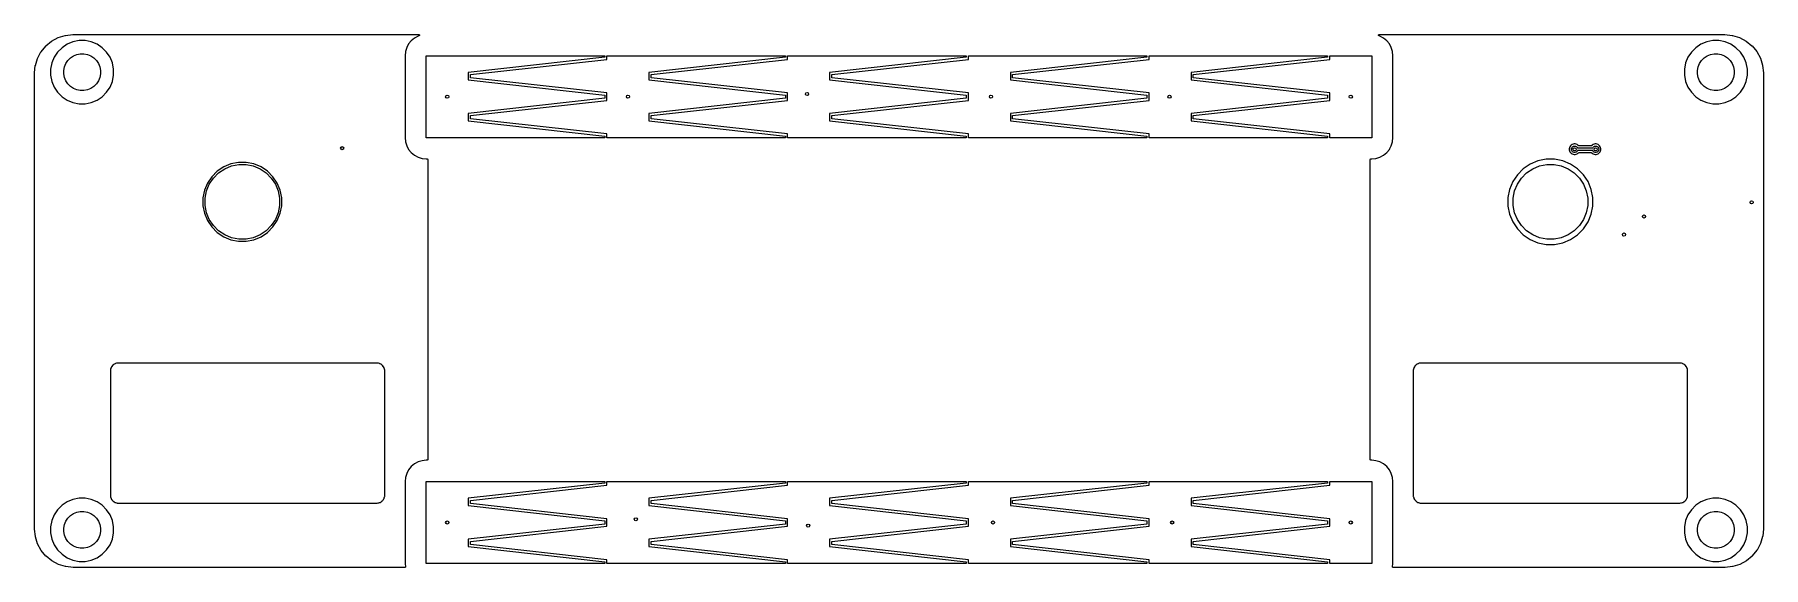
# Model space of a CAD drawing. Extents: x 68 to 232, y -100 to -49.
import ezdxf

# ---------------------------------------------------------------- set-up
doc = ezdxf.new("R2010")
doc.units = 0
doc.layers.add('BLACK', color=7, linetype='CONTINUOUS')

msp = doc.modelspace()

# ---------------------------------------------------------------- linework, layer by layer
at = {"layer": 'BLACK', "linetype": 'CONTINUOUS'}
for p, q in [((69.9761, -49.3805), (70.6473, -49.1728)), ((70.6473, -49.1728), (70.6482, -49.1725)), ((70.6473, -49.1728), (70.6473, -49.1728)), ((70.6473, -49.1728), (70.6473, -49.1728)), ((70.6482, -49.1725), (70.6538, -49.1714)), ((70.6538, -49.1714), (70.6595, -49.1703)), ((70.6595, -49.1703), (71.3718, -49.0954)), ((71.3718, -49.0954), (71.3727, -49.0953)), ((71.3727, -49.0953), (71.3755, -49.0953)), ((71.3755, -49.0953), (71.3782, -49.095)), ((71.3782, -49.095), (71.3902, -49.095)), ((71.3902, -49.095), (71.3904, -49.095)), ((71.3904, -49.095), (71.3904, -49.095)), ((71.3904, -49.095), (104.292, -49.095)), ((104.231, -49.2433), (103.883, -49.429)), ((104.31, -49.2193), (104.231, -49.2433)), ((104.292, -49.095), (104.293, -49.095)), ((104.293, -49.095), (104.296, -49.0953)), ((104.296, -49.0953), (104.299, -49.0954)), ((104.299, -49.0954), (104.302, -49.096)), ((104.302, -49.096), (104.305, -49.0964)), ((104.305, -49.0964), (104.308, -49.0973)), ((104.308, -49.0973), (104.311, -49.0979)), ((104.313, -49.2181), (104.31, -49.2193)), ((104.311, -49.0979), (104.314, -49.0992)), ((104.316, -49.2172), (104.313, -49.2181)), ((104.314, -49.0992), (104.317, -49.1001)), ((104.319, -49.2157), (104.316, -49.2172)), ((104.317, -49.1001), (104.319, -49.1016)), ((104.319, -49.1016), (104.322, -49.1028)), ((104.322, -49.2145), (104.319, -49.2157)), ((104.322, -49.1028), (104.325, -49.1046)), ((104.324, -49.2128), (104.322, -49.2145)), ((104.327, -49.2114), (104.324, -49.2128)), ((104.325, -49.1046), (104.328, -49.1061)), ((104.329, -49.2094), (104.327, -49.2114)), ((104.328, -49.1061), (104.33, -49.1081)), ((104.332, -49.2077), (104.329, -49.2094)), ((104.33, -49.1081), (104.332, -49.1098)), ((104.332, -49.1098), (104.335, -49.112)), ((104.334, -49.2055), (104.332, -49.2077)), ((104.336, -49.2036), (104.334, -49.2055)), ((104.335, -49.112), (104.337, -49.1141)), ((104.338, -49.2011), (104.336, -49.2036)), ((104.337, -49.1141), (104.339, -49.1165)), ((104.341, -49.1989), (104.338, -49.2011)), ((104.339, -49.1165), (104.341, -49.1186)), ((104.341, -49.1186), (104.343, -49.1213)), ((104.342, -49.1964), (104.341, -49.1989)), ((104.344, -49.194), (104.342, -49.1964)), ((104.343, -49.1213), (104.345, -49.1237)), ((104.346, -49.1912), (104.344, -49.194)), ((104.345, -49.1237), (104.346, -49.1264)), ((104.346, -49.1264), (104.348, -49.129)), ((104.348, -49.1886), (104.346, -49.1912)), ((104.348, -49.129), (104.349, -49.1319)), ((104.349, -49.1858), (104.348, -49.1886)), ((104.349, -49.1319), (104.351, -49.1347)), ((104.35, -49.1831), (104.349, -49.1858)), ((104.351, -49.1801), (104.35, -49.1831)), ((104.351, -49.1347), (104.351, -49.1377)), ((104.351, -49.1377), (104.353, -49.1405)), ((104.352, -49.1772), (104.351, -49.1801)), ((104.353, -49.1742), (104.352, -49.1772)), ((104.353, -49.1405), (104.353, -49.1436)), ((104.353, -49.1436), (104.354, -49.1466)), ((104.354, -49.1713), (104.353, -49.1742)), ((104.354, -49.1466), (104.354, -49.1496)), ((104.354, -49.1496), (104.355, -49.1527)), ((104.355, -49.1651), (104.354, -49.1681)), ((104.354, -49.1681), (104.354, -49.1713)), ((104.355, -49.1527), (104.355, -49.1558)), ((104.355, -49.1558), (104.355, -49.1589)), ((104.355, -49.1589), (104.355, -49.162)), ((104.355, -49.162), (104.355, -49.1651)), ((195.645, -49.1518), (195.646, -49.1488)), ((195.645, -49.1549), (195.645, -49.1518)), ((195.645, -49.1581), (195.645, -49.1549)), ((195.645, -49.1611), (195.645, -49.1581)), ((195.645, -49.1642), (195.645, -49.1611)), ((195.646, -49.1673), (195.645, -49.1642)), ((195.646, -49.1457), (195.647, -49.1427)), ((195.646, -49.1488), (195.646, -49.1457)), ((195.646, -49.1704), (195.646, -49.1673)), ((195.647, -49.1733), (195.646, -49.1704)), ((195.647, -49.1427), (195.648, -49.1396)), ((195.647, -49.1763), (195.647, -49.1733)), ((195.649, -49.1793), (195.647, -49.1763)), ((195.648, -49.1396), (195.649, -49.1368)), ((195.649, -49.1368), (195.65, -49.1339)), ((195.649, -49.1823), (195.649, -49.1793)), ((195.651, -49.185), (195.649, -49.1823)), ((195.65, -49.1339), (195.651, -49.1311)), ((195.651, -49.1311), (195.652, -49.1282)), ((195.652, -49.1878), (195.651, -49.185)), ((195.652, -49.1282), (195.654, -49.1257)), ((195.654, -49.1905), (195.652, -49.1878)), ((195.654, -49.1257), (195.656, -49.123)), ((195.655, -49.1933), (195.654, -49.1905)), ((195.657, -49.1957), (195.655, -49.1933)), ((195.656, -49.123), (195.658, -49.1206)), ((195.659, -49.1982), (195.657, -49.1957)), ((195.658, -49.1206), (195.659, -49.118)), ((195.659, -49.118), (195.662, -49.1158)), ((195.661, -49.2005), (195.659, -49.1982)), ((195.663, -49.2029), (195.661, -49.2005)), ((195.662, -49.1158), (195.664, -49.1134)), ((195.665, -49.2049), (195.663, -49.2029)), ((195.664, -49.1134), (195.666, -49.1115)), ((195.667, -49.2071), (195.665, -49.2049)), ((195.666, -49.1115), (195.668, -49.1092)), ((195.67, -49.2089), (195.667, -49.2071)), ((195.668, -49.1092), (195.671, -49.1075)), ((195.672, -49.2109), (195.67, -49.2089)), ((195.671, -49.1075), (195.673, -49.1056)), ((195.675, -49.2124), (195.672, -49.2109)), ((195.673, -49.1056), (195.676, -49.1041)), ((195.678, -49.2141), (195.675, -49.2124)), ((195.676, -49.1041), (195.679, -49.1024)), ((195.68, -49.2153), (195.678, -49.2141)), ((195.679, -49.1024), (195.681, -49.1012)), ((195.683, -49.2169), (195.68, -49.2153)), ((195.681, -49.1012), (195.684, -49.0998)), ((195.686, -49.2178), (195.683, -49.2169)), ((195.684, -49.0998), (195.687, -49.0989)), ((195.689, -49.219), (195.686, -49.2178)), ((195.687, -49.0989), (195.69, -49.0977)), ((195.69, -49.2193), (195.689, -49.219)), ((195.69, -49.0977), (195.693, -49.0971)), ((195.769, -49.2433), (195.69, -49.2193)), ((195.693, -49.0971), (195.696, -49.0962)), ((195.696, -49.0962), (195.699, -49.0959)), ((195.699, -49.0959), (195.702, -49.0953)), ((195.702, -49.0953), (195.705, -49.0953)), ((195.705, -49.0953), (195.708, -49.095)), ((195.708, -49.095), (228.596, -49.095)), ((196.117, -49.429), (195.769, -49.2433)), ((228.596, -49.095), (228.597, -49.095)), ((228.597, -49.095), (228.599, -49.0953)), ((228.599, -49.0953), (228.602, -49.0953)), ((228.602, -49.0953), (229.315, -49.1652)), ((229.315, -49.1652), (229.316, -49.1653)), ((229.316, -49.1653), (229.322, -49.1665)), ((229.322, -49.1665), (229.328, -49.1677)), ((229.328, -49.1677), (230, -49.3707)), ((68.0055, -51.3583), (68.3353, -50.7379)), ((68.3353, -50.7379), (68.3357, -50.7371)), ((68.3353, -50.7379), (68.3353, -50.7379)), ((68.3353, -50.7379), (68.3353, -50.7379)), ((68.3357, -50.7371), (68.339, -50.7324)), ((68.339, -50.7324), (68.3422, -50.7276)), ((68.3422, -50.7276), (68.7863, -50.1831)), ((68.7863, -50.1831), (68.7868, -50.1824)), ((68.7868, -50.1824), (68.7909, -50.1784)), ((68.7909, -50.1784), (68.795, -50.1743)), ((68.795, -50.1743), (69.3364, -49.7264)), ((69.3364, -49.7264), (69.3371, -49.7259)), ((69.3364, -49.7264), (69.3364, -49.7264)), ((69.3364, -49.7264), (69.3364, -49.7264)), ((69.3371, -49.7259), (69.3418, -49.7228)), ((69.3418, -49.7228), (69.3466, -49.7195)), ((69.3466, -49.7195), (69.9647, -49.3853)), ((69.9197, -50.7576), (69.5914, -51.249)), ((70.3376, -50.3397), (69.9197, -50.7576)), ((69.9647, -49.3853), (69.9655, -49.3849)), ((69.9655, -49.3849), (69.9708, -49.3828)), ((69.9708, -49.3828), (69.9761, -49.3805)), ((70.829, -50.0114), (70.3376, -50.3397)), ((71.3749, -49.7853), (70.829, -50.0114)), ((71.9545, -49.67), (71.3749, -49.7853)), ((71.4211, -51.1192), (71.7395, -50.9873)), ((71.7395, -50.9873), (72.0776, -50.92)), ((72.5455, -49.67), (71.9545, -49.67)), ((72.0776, -50.92), (72.4224, -50.92)), ((72.4224, -50.92), (72.7605, -50.9873)), ((73.1251, -49.7853), (72.5455, -49.67)), ((72.7605, -50.9873), (73.0789, -51.1192)), ((73.671, -50.0114), (73.1251, -49.7853)), ((74.1624, -50.3397), (73.671, -50.0114)), ((74.5803, -50.7576), (74.1624, -50.3397)), ((74.9086, -51.249), (74.5803, -50.7576)), ((103.029, -50.7079), (102.99, -51.1031)), ((103.143, -50.3309), (103.029, -50.7079)), ((103.329, -49.9835), (103.143, -50.3309)), ((103.579, -49.6789), (103.329, -49.9835)), ((103.883, -49.429), (103.579, -49.6789)), ((196.421, -49.6789), (196.117, -49.429)), ((196.671, -49.9835), (196.421, -49.6789)), ((196.857, -50.3309), (196.671, -49.9835)), ((196.971, -50.7079), (196.857, -50.3309)), ((197.01, -51.1031), (196.971, -50.7079)), ((225.42, -50.7576), (225.091, -51.249)), ((225.838, -50.3397), (225.42, -50.7576)), ((226.329, -50.0114), (225.838, -50.3397)), ((226.875, -49.7853), (226.329, -50.0114)), ((227.455, -49.67), (226.875, -49.7853)), ((226.921, -51.1192), (227.24, -50.9873)), ((227.24, -50.9873), (227.578, -50.92)), ((228.045, -49.67), (227.455, -49.67)), ((227.578, -50.92), (227.922, -50.92)), ((227.922, -50.92), (228.26, -50.9873)), ((228.625, -49.7853), (228.045, -49.67)), ((228.26, -50.9873), (228.579, -51.1192)), ((229.171, -50.0114), (228.625, -49.7853)), ((229.662, -50.3397), (229.171, -50.0114)), ((230.08, -50.7576), (229.662, -50.3397)), ((230, -49.3707), (230.001, -49.371)), ((230.001, -49.371), (230.006, -49.3733)), ((230.006, -49.3733), (230.012, -49.3755)), ((230.012, -49.3755), (230.632, -49.7053)), ((230.409, -51.249), (230.08, -50.7576)), ((230.632, -49.7053), (230.632, -49.7053)), ((230.632, -49.7053), (230.632, -49.7053)), ((230.632, -49.7053), (230.633, -49.7057)), ((230.633, -49.7057), (230.638, -49.709)), ((230.638, -49.709), (230.642, -49.7122)), ((230.642, -49.7122), (231.187, -50.1563)), ((231.187, -50.1563), (231.188, -50.1568)), ((231.188, -50.1568), (231.192, -50.1609)), ((231.192, -50.1609), (231.196, -50.165)), ((231.196, -50.165), (231.644, -50.7064)), ((231.644, -50.7064), (231.644, -50.7064)), ((231.644, -50.7064), (231.644, -50.7064)), ((231.644, -50.7064), (231.644, -50.7071)), ((231.644, -50.7071), (231.647, -50.7118)), ((231.647, -50.7118), (231.65, -50.7166)), ((231.65, -50.7166), (231.985, -51.3347)), ((67.7253, -52.7679), (67.7651, -52.3621)), ((67.7651, -52.3621), (67.7952, -52.0545)), ((67.7651, -52.3621), (67.7651, -52.3621)), ((67.7952, -52.0545), (67.7953, -52.0537)), ((67.7953, -52.0537), (67.7965, -52.0481)), ((67.7965, -52.0481), (67.7977, -52.0424)), ((67.7977, -52.0424), (68.0007, -51.3697)), ((68.0007, -51.3697), (68.001, -51.3689)), ((68.001, -51.3689), (68.0033, -51.3636)), ((68.0033, -51.3636), (68.0055, -51.3583)), ((69.3653, -51.7949), (69.25, -52.3745)), ((69.25, -52.3745), (69.25, -52.9655)), ((69.5914, -51.249), (69.3653, -51.7949)), ((70.5, -52.4976), (70.5673, -52.1595)), ((70.5, -52.8424), (70.5, -52.4976)), ((70.5673, -52.1595), (70.6992, -51.8411)), ((70.6992, -51.8411), (70.8907, -51.5544)), ((70.8907, -51.5544), (71.1344, -51.3107)), ((71.1344, -51.3107), (71.4211, -51.1192)), ((73.0789, -51.1192), (73.3656, -51.3107)), ((73.3656, -51.3107), (73.6093, -51.5544)), ((73.6093, -51.5544), (73.8008, -51.8411)), ((73.8008, -51.8411), (73.9327, -52.1595)), ((73.9327, -52.1595), (74, -52.4976)), ((74, -52.4976), (74, -52.8424)), ((75.1347, -51.7949), (74.9086, -51.249)), ((75.25, -52.3745), (75.1347, -51.7949)), ((75.25, -52.9655), (75.25, -52.3745)), ((102.99, -51.1031), (102.99, -58.8969)), ((105, -58.9), (105, -51.1)), ((105, -51.1), (122, -51.1)), ((122, -51.25), (109, -52.7)), ((109.2, -52.9), (122.2, -51.45)), ((122, -51.1), (122, -51.25)), ((122.2, -51.45), (122.2, -51.1)), ((122.2, -51.1), (139.2, -51.1)), ((139.2, -51.25), (126.2, -52.7)), ((126.4, -52.9), (139.4, -51.45)), ((139.2, -51.1), (139.2, -51.25)), ((139.4, -51.45), (139.4, -51.1)), ((139.4, -51.1), (156.4, -51.1)), ((156.4, -51.25), (143.4, -52.7)), ((143.6, -52.9), (156.6, -51.45)), ((156.4, -51.1), (156.4, -51.25)), ((156.6, -51.45), (156.6, -51.1)), ((156.6, -51.1), (173.6, -51.1)), ((173.6, -51.25), (160.6, -52.7)), ((160.8, -52.9), (173.8, -51.45)), ((173.6, -51.1), (173.6, -51.25)), ((173.8, -51.45), (173.8, -51.1)), ((173.8, -51.1), (190.8, -51.1)), ((190.8, -51.25), (177.8, -52.7)), ((178, -52.9), (191, -51.45)), ((190.8, -51.1), (190.8, -51.25)), ((191, -51.45), (191, -51.1)), ((191, -51.1), (195, -51.1)), ((195, -51.1), (195, -58.9)), ((197.01, -58.8969), (197.01, -51.1031)), ((224.865, -51.7949), (224.75, -52.3745)), ((224.75, -52.3745), (224.75, -52.9655)), ((225.091, -51.249), (224.865, -51.7949)), ((226, -52.4976), (226.067, -52.1595)), ((226, -52.8424), (226, -52.4976)), ((226.067, -52.1595), (226.199, -51.8411)), ((226.199, -51.8411), (226.391, -51.5544)), ((226.391, -51.5544), (226.634, -51.3107)), ((226.634, -51.3107), (226.921, -51.1192)), ((228.579, -51.1192), (228.866, -51.3107)), ((228.866, -51.3107), (229.109, -51.5544)), ((229.109, -51.5544), (229.301, -51.8411)), ((229.301, -51.8411), (229.433, -52.1595)), ((229.433, -52.1595), (229.5, -52.4976)), ((229.5, -52.4976), (229.5, -52.8424)), ((230.635, -51.7949), (230.409, -51.249)), ((230.75, -52.3745), (230.635, -51.7949)), ((230.75, -52.9655), (230.75, -52.3745)), ((231.985, -51.3347), (231.985, -51.3355)), ((231.985, -51.3355), (231.987, -51.3408)), ((231.987, -51.3408), (231.989, -51.3461)), ((231.989, -51.3461), (232.197, -52.0173)), ((232.197, -52.0173), (232.197, -52.0173)), ((232.197, -52.0173), (232.197, -52.0173)), ((232.197, -52.0173), (232.198, -52.0182)), ((232.198, -52.0182), (232.199, -52.0238)), ((232.199, -52.0238), (232.2, -52.0295)), ((232.2, -52.0295), (232.275, -52.7418)), ((67.725, -52.7732), (67.7253, -52.7706)), ((67.725, -52.7741), (67.725, -52.7732)), ((67.725, -96.1096), (67.725, -52.7741)), ((67.7253, -52.7706), (67.7253, -52.7679)), ((69.25, -52.9655), (69.3653, -53.5451)), ((69.3653, -53.5451), (69.5914, -54.091)), ((69.5914, -54.091), (69.9197, -54.5824)), ((70.5673, -53.1805), (70.5, -52.8424)), ((70.6992, -53.4989), (70.5673, -53.1805)), ((70.8907, -53.7856), (70.6992, -53.4989)), ((71.1344, -54.0293), (70.8907, -53.7856)), ((71.4211, -54.2208), (71.1344, -54.0293)), ((71.7395, -54.3527), (71.4211, -54.2208)), ((73.0789, -54.2208), (72.7605, -54.3527)), ((73.3656, -54.0293), (73.0789, -54.2208)), ((73.6093, -53.7856), (73.3656, -54.0293)), ((73.8008, -53.4989), (73.6093, -53.7856)), ((73.9327, -53.1805), (73.8008, -53.4989)), ((74, -52.8424), (73.9327, -53.1805)), ((74.5803, -54.5824), (74.9086, -54.091)), ((74.9086, -54.091), (75.1347, -53.5451)), ((75.1347, -53.5451), (75.25, -52.9655)), ((109, -52.7), (109, -53.4)), ((109, -53.4), (122, -54.85)), ((109.2, -53.2), (109.2, -52.9)), ((122.2, -54.65), (109.2, -53.2)), ((126.2, -52.7), (126.2, -53.4)), ((126.2, -53.4), (139.2, -54.85)), ((126.4, -53.2), (126.4, -52.9)), ((139.4, -54.65), (126.4, -53.2)), ((143.4, -52.7), (143.4, -53.4)), ((143.4, -53.4), (156.4, -54.85)), ((143.6, -53.2), (143.6, -52.9)), ((156.6, -54.65), (143.6, -53.2)), ((160.6, -52.7), (160.6, -53.4)), ((160.6, -53.4), (173.6, -54.85)), ((160.8, -53.2), (160.8, -52.9)), ((173.8, -54.65), (160.8, -53.2)), ((177.8, -52.7), (177.8, -53.4)), ((177.8, -53.4), (190.8, -54.85)), ((178, -53.2), (178, -52.9)), ((191, -54.65), (178, -53.2)), ((224.75, -52.9655), (224.865, -53.5451)), ((224.865, -53.5451), (225.091, -54.091)), ((225.091, -54.091), (225.42, -54.5824)), ((226.067, -53.1805), (226, -52.8424)), ((226.199, -53.4989), (226.067, -53.1805)), ((226.391, -53.7856), (226.199, -53.4989)), ((226.634, -54.0293), (226.391, -53.7856)), ((226.921, -54.2208), (226.634, -54.0293)), ((227.24, -54.3527), (226.921, -54.2208)), ((228.579, -54.2208), (228.26, -54.3527)), ((228.866, -54.0293), (228.579, -54.2208)), ((229.109, -53.7856), (228.866, -54.0293)), ((229.301, -53.4989), (229.109, -53.7856)), ((229.433, -53.1805), (229.301, -53.4989)), ((229.5, -52.8424), (229.433, -53.1805)), ((230.08, -54.5824), (230.409, -54.091)), ((230.409, -54.091), (230.635, -53.5451)), ((230.635, -53.5451), (230.75, -52.9655)), ((232.275, -52.7418), (232.275, -52.7427)), ((232.275, -52.7427), (232.275, -52.7455)), ((232.275, -52.7455), (232.275, -52.7482)), ((232.275, -52.7482), (232.275, -52.7602)), ((232.275, -52.7602), (232.275, -52.7604)), ((232.275, -52.7604), (232.275, -52.7604)), ((232.275, -52.7604), (232.275, -96.0959)), ((69.9197, -54.5824), (70.3376, -55.0003)), ((70.3376, -55.0003), (70.829, -55.3286)), ((70.829, -55.3286), (71.3749, -55.5547)), ((71.3749, -55.5547), (71.9545, -55.67)), ((72.0776, -54.42), (71.7395, -54.3527)), ((71.9545, -55.67), (72.5455, -55.67)), ((72.4224, -54.42), (72.0776, -54.42)), ((72.7605, -54.3527), (72.4224, -54.42)), ((72.5455, -55.67), (73.1251, -55.5547)), ((73.1251, -55.5547), (73.671, -55.3286)), ((73.671, -55.3286), (74.1624, -55.0003)), ((74.1624, -55.0003), (74.5803, -54.5824)), ((122, -55.15), (109, -56.6)), ((109.2, -56.8), (122.2, -55.35)), ((122, -54.85), (122, -55.15)), ((122.2, -55.35), (122.2, -54.65)), ((139.2, -55.15), (126.2, -56.6)), ((126.4, -56.8), (139.4, -55.35)), ((139.2, -54.85), (139.2, -55.15)), ((139.4, -55.35), (139.4, -54.65)), ((156.4, -55.15), (143.4, -56.6)), ((143.6, -56.8), (156.6, -55.35)), ((156.4, -54.85), (156.4, -55.15)), ((156.6, -55.35), (156.6, -54.65)), ((173.6, -55.15), (160.6, -56.6)), ((160.8, -56.8), (173.8, -55.35)), ((173.6, -54.85), (173.6, -55.15)), ((173.8, -55.35), (173.8, -54.65)), ((190.8, -55.15), (177.8, -56.6)), ((178, -56.8), (191, -55.35)), ((190.8, -54.85), (190.8, -55.15)), ((191, -55.35), (191, -54.65)), ((225.42, -54.5824), (225.838, -55.0003)), ((225.838, -55.0003), (226.329, -55.3286)), ((226.329, -55.3286), (226.875, -55.5547)), ((226.875, -55.5547), (227.455, -55.67)), ((227.578, -54.42), (227.24, -54.3527)), ((227.455, -55.67), (228.045, -55.67)), ((227.922, -54.42), (227.578, -54.42)), ((228.26, -54.3527), (227.922, -54.42)), ((228.045, -55.67), (228.625, -55.5547)), ((228.625, -55.5547), (229.171, -55.3286)), ((229.171, -55.3286), (229.662, -55.0003)), ((229.662, -55.0003), (230.08, -54.5824)), ((109, -56.6), (109, -57.3)), ((109, -57.3), (122, -58.75)), ((109.2, -57.1), (109.2, -56.8)), ((122.2, -58.55), (109.2, -57.1)), ((126.2, -56.6), (126.2, -57.3)), ((126.2, -57.3), (139.2, -58.75)), ((126.4, -57.1), (126.4, -56.8)), ((139.4, -58.55), (126.4, -57.1)), ((143.4, -56.6), (143.4, -57.3)), ((143.4, -57.3), (156.4, -58.75)), ((143.6, -57.1), (143.6, -56.8)), ((156.6, -58.55), (143.6, -57.1)), ((160.6, -56.6), (160.6, -57.3)), ((160.6, -57.3), (173.6, -58.75)), ((160.8, -57.1), (160.8, -56.8)), ((173.8, -58.55), (160.8, -57.1)), ((177.8, -56.6), (177.8, -57.3)), ((177.8, -57.3), (190.8, -58.75)), ((178, -57.1), (178, -56.8)), ((191, -58.55), (178, -57.1)), ((102.99, -58.8969), (103.029, -59.2921)), ((122, -58.9), (105, -58.9)), ((122, -58.75), (122, -58.9)), ((122.2, -58.9), (122.2, -58.55)), ((139.2, -58.9), (122.2, -58.9)), ((139.2, -58.75), (139.2, -58.9)), ((139.4, -58.9), (139.4, -58.55)), ((156.4, -58.9), (139.4, -58.9)), ((156.4, -58.75), (156.4, -58.9)), ((156.6, -58.9), (156.6, -58.55)), ((173.6, -58.9), (156.6, -58.9)), ((173.6, -58.75), (173.6, -58.9)), ((173.8, -58.9), (173.8, -58.55)), ((190.8, -58.9), (173.8, -58.9)), ((190.8, -58.75), (190.8, -58.9)), ((191, -58.9), (191, -58.55)), ((195, -58.9), (191, -58.9)), ((196.971, -59.2921), (197.01, -58.8969)), ((103.029, -59.2921), (103.143, -59.6691)), ((103.143, -59.6691), (103.329, -60.0165)), ((103.329, -60.0165), (103.579, -60.3211)), ((103.579, -60.3211), (103.883, -60.571)), ((103.883, -60.571), (104.231, -60.7567)), ((104.231, -60.7567), (104.608, -60.8711)), ((104.608, -60.8711), (105.003, -60.91)), ((194.997, -60.91), (195.392, -60.8711)), ((195.392, -60.8711), (195.769, -60.7567)), ((195.769, -60.7567), (196.117, -60.571)), ((196.117, -60.571), (196.421, -60.3211)), ((196.421, -60.3211), (196.671, -60.0165)), ((196.671, -60.0165), (196.725, -59.9146)), ((196.725, -59.9146), (196.857, -59.6691)), ((196.725, -59.9146), (196.725, -59.9146)), ((196.857, -59.6691), (196.971, -59.2921)), ((213.819, -59.8542), (213.8, -59.9508)), ((213.8, -59.9508), (213.8, -60.0492)), ((213.8, -60.0492), (213.819, -60.1458)), ((213.857, -59.7632), (213.819, -59.8542)), ((213.819, -60.1458), (213.857, -60.2368)), ((213.912, -59.6813), (213.857, -59.7632)), ((213.857, -60.2368), (213.912, -60.3187)), ((213.981, -59.6116), (213.912, -59.6813)), ((213.912, -60.3187), (213.981, -60.3884)), ((214.063, -59.5569), (213.981, -59.6116)), ((213.981, -60.3884), (214.063, -60.4431)), ((214, -59.9705), (214.012, -59.9125)), ((214, -60.0295), (214, -59.9705)), ((214.012, -60.0875), (214, -60.0295)), ((214.012, -59.9125), (214.034, -59.8579)), ((214.034, -60.1421), (214.012, -60.0875)), ((214.034, -59.8579), (214.067, -59.8088)), ((214.067, -60.1912), (214.034, -60.1421)), ((214.154, -59.5192), (214.063, -59.5569)), ((214.063, -60.4431), (214.154, -60.4808)), ((214.067, -59.8088), (214.109, -59.767)), ((214.109, -60.233), (214.067, -60.1912)), ((214.109, -59.767), (214.158, -59.7341)), ((214.158, -60.2659), (214.109, -60.233)), ((214.251, -59.5), (214.154, -59.5192)), ((214.154, -60.4808), (214.251, -60.5)), ((214.158, -59.7341), (214.212, -59.7115)), ((214.212, -60.2885), (214.158, -60.2659)), ((214.212, -59.7115), (214.27, -59.7)), ((214.27, -60.3), (214.212, -60.2885)), ((214.349, -59.5), (214.251, -59.5)), ((214.251, -60.5), (214.349, -60.5)), ((214.27, -59.7), (214.33, -59.7)), ((214.33, -60.3), (214.27, -60.3)), ((214.33, -59.7), (214.388, -59.7115)), ((214.388, -60.2885), (214.33, -60.3)), ((214.446, -59.5192), (214.349, -59.5)), ((214.349, -60.5), (214.446, -60.4808)), ((214.388, -59.7115), (214.442, -59.7341)), ((214.442, -60.2659), (214.388, -60.2885)), ((214.442, -59.7341), (214.491, -59.767)), ((214.491, -60.233), (214.442, -60.2659)), ((214.537, -59.5569), (214.446, -59.5192)), ((214.446, -60.4808), (214.537, -60.4431)), ((214.491, -59.767), (214.533, -59.8088)), ((214.533, -60.1912), (214.491, -60.233)), ((214.533, -59.8088), (214.566, -59.8579)), ((214.566, -60.1421), (214.533, -60.1912)), ((214.619, -59.6116), (214.537, -59.5569)), ((214.537, -60.4431), (214.619, -60.3884)), ((214.566, -59.8579), (214.573, -59.875)), ((214.573, -60.125), (214.566, -60.1421)), ((214.573, -59.875), (216.027, -59.875)), ((216.027, -60.125), (214.573, -60.125)), ((214.664, -59.6564), (214.619, -59.6116)), ((214.619, -60.3884), (214.664, -60.3436)), ((214.668, -59.6601), (214.664, -59.6564)), ((214.664, -60.343), (214.669, -60.3393)), ((214.664, -60.3434), (214.664, -60.343)), ((214.664, -60.3435), (214.664, -60.3434)), ((214.664, -60.3434), (214.664, -60.3434)), ((214.664, -60.3436), (214.664, -60.3435)), ((214.673, -59.6639), (214.668, -59.6601)), ((214.669, -60.3393), (214.673, -60.3356)), ((214.673, -59.6641), (214.673, -59.6639)), ((214.673, -59.6643), (214.673, -59.6641)), ((214.678, -59.6671), (214.673, -59.6643)), ((214.673, -60.3356), (214.674, -60.3355)), ((214.674, -60.3352), (214.679, -60.3325)), ((214.674, -60.3355), (214.674, -60.3352)), ((214.683, -59.6699), (214.678, -59.6671)), ((214.679, -60.3325), (214.684, -60.3298)), ((214.684, -59.67), (214.683, -59.6699)), ((214.684, -59.6701), (214.684, -59.67)), ((214.69, -59.6718), (214.684, -59.6701)), ((214.684, -60.3298), (214.685, -60.3297)), ((214.685, -60.3295), (214.69, -60.3279)), ((214.685, -60.3297), (214.685, -60.3295)), ((214.695, -59.6736), (214.69, -59.6718)), ((214.69, -60.3279), (214.696, -60.3262)), ((214.696, -59.6736), (214.695, -59.6736)), ((214.696, -59.6737), (214.696, -59.6736)), ((214.702, -59.6743), (214.696, -59.6737)), ((214.696, -60.3262), (214.697, -60.3261)), ((214.696, -60.3262), (214.696, -60.3262)), ((214.697, -60.3261), (214.703, -60.3256)), ((214.708, -59.675), (214.702, -59.6743)), ((214.703, -60.3256), (214.708, -60.325)), ((215.892, -59.675), (214.708, -59.675)), ((214.708, -59.675), (214.708, -59.675)), ((214.708, -59.675), (214.708, -59.675)), ((214.708, -59.675), (214.708, -59.675)), ((214.708, -59.675), (214.708, -59.675)), ((214.708, -60.325), (215.892, -60.325)), ((215.897, -59.6744), (215.892, -59.675)), ((215.892, -60.325), (215.892, -60.325)), ((215.892, -60.325), (215.892, -60.325)), ((215.892, -60.325), (215.892, -60.325)), ((215.892, -60.325), (215.892, -60.325)), ((215.892, -60.325), (215.898, -60.3257)), ((215.903, -59.6739), (215.897, -59.6744)), ((215.898, -60.3257), (215.904, -60.3263)), ((215.904, -59.6738), (215.903, -59.6739)), ((215.91, -59.6721), (215.904, -59.6738)), ((215.904, -59.6738), (215.904, -59.6738)), ((215.904, -60.3263), (215.904, -60.3264)), ((215.904, -60.3264), (215.905, -60.3264)), ((215.905, -60.3264), (215.91, -60.3282)), ((215.915, -59.6705), (215.91, -59.6721)), ((215.91, -60.3282), (215.916, -60.3299)), ((215.916, -59.6702), (215.915, -59.6703)), ((215.915, -59.6703), (215.915, -59.6705)), ((215.921, -59.6675), (215.916, -59.6702)), ((215.916, -60.3299), (215.916, -60.33)), ((215.916, -60.33), (215.917, -60.3301)), ((215.917, -60.3301), (215.922, -60.3329)), ((215.926, -59.6648), (215.921, -59.6675)), ((215.922, -60.3329), (215.927, -60.3357)), ((215.927, -59.6644), (215.926, -59.6645)), ((215.926, -59.6645), (215.926, -59.6648)), ((215.931, -59.6607), (215.927, -59.6644)), ((215.927, -60.3357), (215.927, -60.3359)), ((215.927, -60.3359), (215.927, -60.3361)), ((215.927, -60.3361), (215.932, -60.3399)), ((215.936, -59.657), (215.931, -59.6607)), ((215.932, -60.3399), (215.936, -60.3436)), ((215.981, -59.6116), (215.936, -59.6564)), ((215.936, -59.6564), (215.936, -59.6565)), ((215.936, -59.6565), (215.936, -59.6566)), ((215.936, -59.6566), (215.936, -59.6566)), ((215.936, -59.6566), (215.936, -59.657)), ((215.936, -60.3436), (215.981, -60.3884)), ((216.063, -59.5569), (215.981, -59.6116)), ((215.981, -60.3884), (216.063, -60.4431)), ((216.027, -59.875), (216.034, -59.8579)), ((216.034, -60.1421), (216.027, -60.125)), ((216.034, -59.8579), (216.067, -59.8088)), ((216.067, -60.1912), (216.034, -60.1421)), ((216.154, -59.5192), (216.063, -59.5569)), ((216.063, -60.4431), (216.154, -60.4808)), ((216.067, -59.8088), (216.109, -59.767)), ((216.109, -60.233), (216.067, -60.1912)), ((216.109, -59.767), (216.158, -59.7341)), ((216.158, -60.2659), (216.109, -60.233)), ((216.251, -59.5), (216.154, -59.5192)), ((216.154, -60.4808), (216.251, -60.5)), ((216.158, -59.7341), (216.212, -59.7115)), ((216.212, -60.2885), (216.158, -60.2659)), ((216.212, -59.7115), (216.27, -59.7)), ((216.27, -60.3), (216.212, -60.2885)), ((216.349, -59.5), (216.251, -59.5)), ((216.251, -60.5), (216.349, -60.5)), ((216.27, -59.7), (216.33, -59.7)), ((216.33, -60.3), (216.27, -60.3)), ((216.33, -59.7), (216.388, -59.7115)), ((216.388, -60.2885), (216.33, -60.3)), ((216.446, -59.5192), (216.349, -59.5)), ((216.349, -60.5), (216.446, -60.4808)), ((216.388, -59.7115), (216.442, -59.7341)), ((216.442, -60.2659), (216.388, -60.2885)), ((216.442, -59.7341), (216.491, -59.767)), ((216.491, -60.233), (216.442, -60.2659)), ((216.537, -59.5569), (216.446, -59.5192)), ((216.446, -60.4808), (216.537, -60.4431)), ((216.491, -59.767), (216.533, -59.8088)), ((216.533, -60.1912), (216.491, -60.233)), ((216.533, -59.8088), (216.566, -59.8579)), ((216.566, -60.1421), (216.533, -60.1912)), ((216.619, -59.6116), (216.537, -59.5569)), ((216.537, -60.4431), (216.619, -60.3884)), ((216.566, -59.8579), (216.588, -59.9125)), ((216.588, -60.0875), (216.566, -60.1421)), ((216.588, -59.9125), (216.6, -59.9705)), ((216.6, -60.0295), (216.588, -60.0875)), ((216.6, -59.9705), (216.6, -60.0295)), ((216.688, -59.6813), (216.619, -59.6116)), ((216.619, -60.3884), (216.688, -60.3187)), ((216.743, -59.7632), (216.688, -59.6813)), ((216.688, -60.3187), (216.743, -60.2368)), ((216.781, -59.8542), (216.743, -59.7632)), ((216.743, -60.2368), (216.781, -60.1458)), ((216.8, -59.9508), (216.781, -59.8542)), ((216.781, -60.1458), (216.8, -60.0492)), ((216.8, -60.0492), (216.8, -59.9508)), ((85.1095, -62.0872), (84.5872, -62.6095)), ((84.7425, -62.737), (85.237, -62.2425)), ((85.7237, -61.6768), (85.1095, -62.0872)), ((85.237, -62.2425), (85.8184, -61.854)), ((86.4062, -61.3941), (85.7237, -61.6768)), ((85.8184, -61.854), (86.4645, -61.5864)), ((87.1307, -61.25), (86.4062, -61.3941)), ((86.4645, -61.5864), (87.1504, -61.45)), ((87.8693, -61.25), (87.1307, -61.25)), ((87.1504, -61.45), (87.8496, -61.45)), ((87.8496, -61.45), (88.5355, -61.5864)), ((88.5938, -61.3941), (87.8693, -61.25)), ((88.5355, -61.5864), (89.1816, -61.854)), ((89.2763, -61.6768), (88.5938, -61.3941)), ((89.1816, -61.854), (89.763, -62.2425)), ((89.8905, -62.0872), (89.2763, -61.6768)), ((89.763, -62.2425), (90.2575, -62.737)), ((90.4128, -62.6095), (89.8905, -62.0872)), ((105.003, -60.91), (105.076, -60.91)), ((105.076, -60.91), (105.077, -60.91)), ((105.077, -60.91), (105.077, -60.91)), ((105.077, -60.91), (105.077, -60.91)), ((105.077, -60.91), (105.077, -60.91)), ((105.077, -60.91), (105.083, -60.9107)), ((105.083, -60.9107), (105.089, -60.9113)), ((105.089, -60.9113), (105.089, -60.9113)), ((105.089, -60.9113), (105.09, -60.9114)), ((105.09, -60.9114), (105.095, -60.9132)), ((105.095, -60.9132), (105.101, -60.9149)), ((105.101, -60.9149), (105.101, -60.9151)), ((105.101, -60.9151), (105.102, -60.9151)), ((105.102, -60.9151), (105.107, -60.918)), ((105.107, -60.918), (105.112, -60.9208)), ((105.112, -60.9208), (105.112, -60.921)), ((105.112, -60.921), (105.112, -60.9211)), ((105.112, -60.9211), (105.117, -60.9249)), ((105.117, -60.9249), (105.122, -60.9287)), ((105.122, -60.9287), (105.122, -60.9289)), ((105.122, -60.9289), (105.122, -60.9291)), ((105.122, -60.9291), (105.126, -60.9338)), ((105.126, -60.9338), (105.129, -60.9383)), ((105.129, -60.9383), (105.129, -60.9385)), ((105.129, -60.9385), (105.13, -60.9387)), ((105.13, -60.9387), (105.132, -60.944)), ((105.132, -60.944), (105.135, -60.9493)), ((105.135, -60.9493), (105.135, -60.9495)), ((105.135, -60.9495), (105.135, -60.9497)), ((105.135, -60.9497), (105.137, -60.9554)), ((105.137, -60.9554), (105.139, -60.9611)), ((105.139, -60.9611), (105.139, -60.9614)), ((105.139, -60.9614), (105.139, -60.9616)), ((105.139, -60.9616), (105.139, -60.9675)), ((105.139, -60.9675), (105.14, -60.9735)), ((105.14, -60.9735), (105.14, -89.5265)), ((194.86, -60.9726), (194.861, -60.9666)), ((194.86, -60.973), (194.86, -60.9726)), ((194.86, -60.9731), (194.86, -60.973)), ((194.86, -60.973), (194.86, -60.973)), ((194.86, -60.9735), (194.86, -60.9731)), ((194.86, -89.5265), (194.86, -60.9735)), ((194.861, -60.9603), (194.863, -60.9546)), ((194.861, -60.9605), (194.861, -60.9603)), ((194.861, -60.9607), (194.861, -60.9605)), ((194.861, -60.9666), (194.861, -60.9607)), ((194.863, -60.9546), (194.865, -60.9489)), ((194.865, -60.9485), (194.868, -60.9432)), ((194.865, -60.9487), (194.865, -60.9485)), ((194.865, -60.9489), (194.865, -60.9487)), ((194.868, -60.9432), (194.871, -60.938)), ((194.871, -60.9376), (194.875, -60.933)), ((194.871, -60.9378), (194.871, -60.9376)), ((194.871, -60.938), (194.871, -60.9378)), ((194.875, -60.933), (194.879, -60.9284)), ((194.879, -60.9281), (194.884, -60.9243)), ((194.879, -60.9283), (194.879, -60.9281)), ((194.879, -60.9284), (194.879, -60.9283)), ((194.884, -60.9243), (194.888, -60.9206)), ((194.888, -60.9206), (194.889, -60.9205)), ((194.889, -60.9203), (194.894, -60.9176)), ((194.889, -60.9205), (194.889, -60.9203)), ((194.894, -60.9176), (194.899, -60.9148)), ((194.899, -60.9148), (194.9, -60.9147)), ((194.9, -60.9146), (194.905, -60.9129)), ((194.9, -60.9147), (194.9, -60.9146)), ((194.905, -60.9129), (194.911, -60.9112)), ((194.911, -60.9112), (194.912, -60.9111)), ((194.911, -60.9112), (194.911, -60.9112)), ((194.912, -60.9111), (194.917, -60.9106)), ((194.917, -60.9106), (194.923, -60.91)), ((194.923, -60.91), (194.997, -60.91)), ((208.854, -62.4183), (208.411, -63.0816)), ((209.418, -61.8542), (208.854, -62.4183)), ((209.243, -62.737), (209.737, -62.2425)), ((210.082, -61.4109), (209.418, -61.8542)), ((209.737, -62.2425), (210.318, -61.854)), ((210.819, -61.1056), (210.082, -61.4109)), ((210.318, -61.854), (210.965, -61.5864)), ((211.601, -60.95), (210.819, -61.1056)), ((210.965, -61.5864), (211.65, -61.45)), ((212.399, -60.95), (211.601, -60.95)), ((211.65, -61.45), (212.35, -61.45)), ((212.35, -61.45), (213.035, -61.5864)), ((213.181, -61.1056), (212.399, -60.95)), ((213.035, -61.5864), (213.682, -61.854)), ((213.918, -61.4109), (213.181, -61.1056)), ((213.682, -61.854), (214.263, -62.2425)), ((214.582, -61.8542), (213.918, -61.4109)), ((214.263, -62.2425), (214.757, -62.737)), ((215.146, -62.4183), (214.582, -61.8542)), ((215.589, -63.0816), (215.146, -62.4183)), ((83.8941, -63.9062), (83.75, -64.6307)), ((84.1768, -63.2237), (83.8941, -63.9062)), ((83.95, -64.6504), (84.0864, -63.9645)), ((84.0864, -63.9645), (84.354, -63.3184)), ((84.5872, -62.6095), (84.1768, -63.2237)), ((84.354, -63.3184), (84.7425, -62.737)), ((90.2575, -62.737), (90.646, -63.3184)), ((90.8232, -63.2237), (90.4128, -62.6095)), ((90.646, -63.3184), (90.9136, -63.9645)), ((91.1059, -63.9062), (90.8232, -63.2237)), ((90.9136, -63.9645), (91.05, -64.6504)), ((91.25, -64.6307), (91.1059, -63.9062)), ((208.106, -63.8187), (207.95, -64.6011)), ((208.411, -63.0816), (208.106, -63.8187)), ((208.45, -64.6504), (208.586, -63.9645)), ((208.586, -63.9645), (208.854, -63.3184)), ((208.854, -63.3184), (209.243, -62.737)), ((214.757, -62.737), (215.146, -63.3184)), ((215.146, -63.3184), (215.414, -63.9645)), ((215.414, -63.9645), (215.55, -64.6504)), ((215.894, -63.8187), (215.589, -63.0816)), ((216.05, -64.6011), (215.894, -63.8187)), ((83.75, -64.6307), (83.75, -65.3693)), ((83.75, -65.3693), (83.8941, -66.0938)), ((83.95, -65.3496), (83.95, -64.6504)), ((84.0864, -66.0355), (83.95, -65.3496)), ((91.05, -65.3496), (90.9136, -66.0355)), ((91.05, -64.6504), (91.05, -65.3496)), ((91.1059, -66.0938), (91.25, -65.3693)), ((91.25, -65.3693), (91.25, -64.6307)), ((207.95, -64.6011), (207.95, -65.3989)), ((207.95, -65.3989), (208.106, -66.1813)), ((208.45, -65.3496), (208.45, -64.6504)), ((208.586, -66.0355), (208.45, -65.3496)), ((215.55, -65.3496), (215.414, -66.0355)), ((215.55, -64.6504), (215.55, -65.3496)), ((215.894, -66.1813), (216.05, -65.3989)), ((216.05, -65.3989), (216.05, -64.6011)), ((83.8941, -66.0938), (84.1768, -66.7763)), ((84.354, -66.6816), (84.0864, -66.0355)), ((84.1768, -66.7763), (84.5872, -67.3905)), ((84.7425, -67.263), (84.354, -66.6816)), ((84.5872, -67.3905), (85.1095, -67.9128)), ((85.237, -67.7575), (84.7425, -67.263)), ((90.2575, -67.263), (89.763, -67.7575)), ((89.8905, -67.9128), (90.4128, -67.3905)), ((90.646, -66.6816), (90.2575, -67.263)), ((90.4128, -67.3905), (90.8232, -66.7763)), ((90.9136, -66.0355), (90.646, -66.6816)), ((90.8232, -66.7763), (91.1059, -66.0938)), ((208.106, -66.1813), (208.411, -66.9184)), ((208.411, -66.9184), (208.854, -67.5817)), ((208.854, -66.6816), (208.586, -66.0355)), ((209.243, -67.263), (208.854, -66.6816)), ((209.737, -67.7575), (209.243, -67.263)), ((214.757, -67.263), (214.263, -67.7575)), ((215.146, -66.6816), (214.757, -67.263)), ((215.414, -66.0355), (215.146, -66.6816)), ((215.146, -67.5817), (215.589, -66.9184)), ((215.589, -66.9184), (215.894, -66.1813)), ((85.1095, -67.9128), (85.7237, -68.3232)), ((85.8184, -68.146), (85.237, -67.7575)), ((85.7237, -68.3232), (86.4062, -68.6059)), ((86.4645, -68.4136), (85.8184, -68.146)), ((86.4062, -68.6059), (87.1307, -68.75)), ((87.1504, -68.55), (86.4645, -68.4136)), ((87.1307, -68.75), (87.8693, -68.75)), ((87.8496, -68.55), (87.1504, -68.55)), ((88.5355, -68.4136), (87.8496, -68.55)), ((87.8693, -68.75), (88.5938, -68.6059)), ((89.1816, -68.146), (88.5355, -68.4136)), ((88.5938, -68.6059), (89.2763, -68.3232)), ((89.763, -67.7575), (89.1816, -68.146)), ((89.2763, -68.3232), (89.8905, -67.9128)), ((208.854, -67.5817), (209.418, -68.1458)), ((209.418, -68.1458), (210.082, -68.5891)), ((210.318, -68.146), (209.737, -67.7575)), ((210.082, -68.5891), (210.819, -68.8944)), ((210.965, -68.4136), (210.318, -68.146)), ((210.819, -68.8944), (211.601, -69.05)), ((211.65, -68.55), (210.965, -68.4136)), ((211.601, -69.05), (212.399, -69.05)), ((212.35, -68.55), (211.65, -68.55)), ((213.035, -68.4136), (212.35, -68.55)), ((212.399, -69.05), (213.181, -68.8944)), ((213.682, -68.146), (213.035, -68.4136)), ((213.181, -68.8944), (213.918, -68.5891)), ((214.263, -67.7575), (213.682, -68.146)), ((213.918, -68.5891), (214.582, -68.1458)), ((214.582, -68.1458), (215.146, -67.5817)), ((75.1435, -80.5836), (75.084, -80.6566)), ((75.1442, -80.5828), (75.1435, -80.5836)), ((75.1628, -80.5646), (75.1442, -80.5828)), ((75.1634, -80.564), (75.1628, -80.5646)), ((75.1819, -80.5454), (75.1634, -80.564)), ((75.2546, -80.4852), (75.1819, -80.5454)), ((75.2552, -80.4847), (75.2546, -80.4852)), ((75.2769, -80.4705), (75.2552, -80.4847)), ((75.2777, -80.47), (75.2769, -80.4705)), ((75.2769, -80.4705), (75.2769, -80.4705)), ((75.2995, -80.4553), (75.2777, -80.47)), ((75.3824, -80.4104), (75.2995, -80.4553)), ((75.3832, -80.41), (75.3824, -80.4104)), ((75.4073, -80.4003), (75.3832, -80.41)), ((75.4082, -80.3999), (75.4073, -80.4003)), ((75.4073, -80.4003), (75.4073, -80.4003)), ((75.4323, -80.3898), (75.4082, -80.3999)), ((75.5223, -80.3619), (75.4323, -80.3898)), ((75.5233, -80.3616), (75.5223, -80.3619)), ((75.5488, -80.3568), (75.5233, -80.3616)), ((75.5497, -80.3566), (75.5488, -80.3568)), ((75.5488, -80.3568), (75.5488, -80.3568)), ((75.5754, -80.3513), (75.5497, -80.3566)), ((75.6691, -80.3415), (75.5754, -80.3513)), ((75.6728, -80.3411), (75.6691, -80.3415)), ((75.6756, -80.3411), (75.6728, -80.3411)), ((75.6765, -80.3411), (75.6756, -80.3411)), ((75.6872, -80.34), (75.6765, -80.3411)), ((100.313, -80.34), (75.6872, -80.34)), ((100.325, -80.3412), (100.313, -80.34)), ((100.422, -80.3507), (100.325, -80.3412)), ((100.325, -80.3412), (100.325, -80.3412)), ((100.325, -80.3412), (100.325, -80.3412)), ((100.423, -80.3508), (100.422, -80.3507)), ((100.449, -80.3563), (100.423, -80.3508)), ((100.45, -80.3564), (100.449, -80.3563)), ((100.475, -80.3615), (100.45, -80.3564)), ((100.566, -80.3888), (100.475, -80.3615)), ((100.566, -80.389), (100.566, -80.3888)), ((100.59, -80.3993), (100.566, -80.389)), ((100.591, -80.3996), (100.59, -80.3993)), ((100.615, -80.4096), (100.591, -80.3996)), ((100.699, -80.4539), (100.615, -80.4096)), ((100.699, -80.4543), (100.699, -80.4539)), ((100.721, -80.469), (100.699, -80.4543)), ((100.722, -80.4695), (100.721, -80.469)), ((100.721, -80.469), (100.721, -80.469)), ((100.743, -80.484), (100.722, -80.4695)), ((100.816, -80.5435), (100.743, -80.484)), ((100.817, -80.5442), (100.816, -80.5435)), ((100.835, -80.5628), (100.817, -80.5442)), ((100.836, -80.5634), (100.835, -80.5628)), ((100.855, -80.5819), (100.836, -80.5634)), ((100.915, -80.6546), (100.855, -80.5819)), ((199.144, -80.5836), (199.084, -80.6566)), ((199.163, -80.5646), (199.144, -80.5828)), ((199.144, -80.5828), (199.144, -80.5836)), ((199.182, -80.5454), (199.163, -80.564)), ((199.163, -80.564), (199.163, -80.5646)), ((199.255, -80.4852), (199.182, -80.5454)), ((199.277, -80.4705), (199.255, -80.4847)), ((199.255, -80.4847), (199.255, -80.4852)), ((199.278, -80.47), (199.277, -80.4705)), ((199.277, -80.4705), (199.277, -80.4705)), ((199.299, -80.4553), (199.278, -80.47)), ((199.382, -80.4104), (199.299, -80.4553)), ((199.383, -80.41), (199.382, -80.4104)), ((199.407, -80.4003), (199.383, -80.41)), ((199.408, -80.3999), (199.407, -80.4003)), ((199.407, -80.4003), (199.407, -80.4003)), ((199.432, -80.3898), (199.408, -80.3999)), ((199.522, -80.3619), (199.432, -80.3898)), ((199.523, -80.3616), (199.522, -80.3619)), ((199.549, -80.3568), (199.523, -80.3616)), ((199.55, -80.3566), (199.549, -80.3568)), ((199.549, -80.3568), (199.549, -80.3568)), ((199.575, -80.3513), (199.55, -80.3566)), ((199.669, -80.3415), (199.575, -80.3513)), ((199.673, -80.3411), (199.669, -80.3415)), ((199.676, -80.3411), (199.673, -80.3411)), ((199.687, -80.34), (199.676, -80.3411)), ((199.676, -80.3411), (199.676, -80.3411)), ((224.313, -80.34), (199.687, -80.34)), ((224.325, -80.3412), (224.313, -80.34)), ((224.422, -80.3507), (224.325, -80.3412)), ((224.325, -80.3412), (224.325, -80.3412)), ((224.325, -80.3412), (224.325, -80.3412)), ((224.423, -80.3508), (224.422, -80.3507)), ((224.449, -80.3563), (224.423, -80.3508)), ((224.45, -80.3564), (224.449, -80.3563)), ((224.475, -80.3615), (224.45, -80.3564)), ((224.566, -80.3888), (224.475, -80.3615)), ((224.566, -80.389), (224.566, -80.3888)), ((224.59, -80.3993), (224.566, -80.389)), ((224.591, -80.3996), (224.59, -80.3993)), ((224.615, -80.4096), (224.591, -80.3996)), ((224.699, -80.4539), (224.615, -80.4096)), ((224.699, -80.4543), (224.699, -80.4539)), ((224.721, -80.469), (224.699, -80.4543)), ((224.722, -80.4695), (224.721, -80.469)), ((224.721, -80.469), (224.721, -80.469)), ((224.743, -80.484), (224.722, -80.4695)), ((224.816, -80.5435), (224.743, -80.484)), ((224.817, -80.5442), (224.816, -80.5435)), ((224.835, -80.5628), (224.817, -80.5442)), ((224.836, -80.5634), (224.835, -80.5628)), ((224.855, -80.5819), (224.836, -80.5634)), ((224.915, -80.6546), (224.855, -80.5819)), ((74.9414, -81.0734), (74.94, -81.0872)), ((74.94, -81.0872), (74.94, -92.9128)), ((74.9507, -80.9777), (74.9414, -81.0734)), ((74.9414, -81.0734), (74.9414, -81.0734)), ((74.9508, -80.9768), (74.9507, -80.9777)), ((74.9563, -80.9513), (74.9508, -80.9768)), ((74.9564, -80.9504), (74.9563, -80.9513)), ((74.9615, -80.9248), (74.9564, -80.9504)), ((74.9888, -80.8345), (74.9615, -80.9248)), ((74.989, -80.8336), (74.9888, -80.8345)), ((74.9993, -80.8097), (74.989, -80.8336)), ((74.9996, -80.8089), (74.9993, -80.8097)), ((75.0096, -80.7847), (74.9996, -80.8089)), ((75.0538, -80.7015), (75.0096, -80.7847)), ((75.0543, -80.7006), (75.0538, -80.7015)), ((75.069, -80.6791), (75.0543, -80.7006)), ((75.0695, -80.6784), (75.069, -80.6791)), ((75.069, -80.6791), (75.069, -80.6791)), ((75.084, -80.6566), (75.0695, -80.6784)), ((100.915, -80.6552), (100.915, -80.6546)), ((100.93, -80.6769), (100.915, -80.6552)), ((100.93, -80.6777), (100.93, -80.6769)), ((100.93, -80.6769), (100.93, -80.6769)), ((100.945, -80.6995), (100.93, -80.6777)), ((100.99, -80.7824), (100.945, -80.6995)), ((100.99, -80.7832), (100.99, -80.7824)), ((101, -80.8073), (100.99, -80.7832)), ((101, -80.8082), (101, -80.8073)), ((101.01, -80.8323), (101, -80.8082)), ((101.038, -80.9223), (101.01, -80.8323)), ((101.038, -80.9233), (101.038, -80.9223)), ((101.043, -80.9488), (101.038, -80.9233)), ((101.043, -80.9497), (101.043, -80.9488)), ((101.043, -80.9488), (101.043, -80.9488)), ((101.049, -80.9754), (101.043, -80.9497)), ((101.059, -81.0691), (101.049, -80.9754)), ((101.059, -81.0728), (101.059, -81.0691)), ((101.059, -81.0756), (101.059, -81.0728)), ((101.059, -81.0765), (101.059, -81.0756)), ((101.06, -81.0872), (101.059, -81.0765)), ((101.06, -92.9128), (101.06, -81.0872)), ((198.941, -81.0734), (198.94, -81.0872)), ((198.94, -81.0872), (198.94, -92.9128)), ((198.951, -80.9777), (198.941, -81.0734)), ((198.941, -81.0734), (198.941, -81.0734)), ((198.956, -80.9513), (198.951, -80.9768)), ((198.951, -80.9768), (198.951, -80.9777)), ((198.962, -80.9248), (198.956, -80.9504)), ((198.956, -80.9504), (198.956, -80.9513)), ((198.989, -80.8345), (198.962, -80.9248)), ((198.999, -80.8097), (198.989, -80.8336)), ((198.989, -80.8336), (198.989, -80.8345)), ((199, -80.8089), (198.999, -80.8097)), ((199.01, -80.7847), (199, -80.8089)), ((199.054, -80.7015), (199.01, -80.7847)), ((199.069, -80.6791), (199.054, -80.7006)), ((199.054, -80.7006), (199.054, -80.7015)), ((199.07, -80.6784), (199.069, -80.6791)), ((199.069, -80.6791), (199.069, -80.6791)), ((199.084, -80.6566), (199.07, -80.6784)), ((224.915, -80.6552), (224.915, -80.6546)), ((224.93, -80.6769), (224.915, -80.6552)), ((224.93, -80.6777), (224.93, -80.6769)), ((224.93, -80.6769), (224.93, -80.6769)), ((224.945, -80.6995), (224.93, -80.6777)), ((224.99, -80.7824), (224.945, -80.6995)), ((224.99, -80.7832), (224.99, -80.7824)), ((225, -80.8073), (224.99, -80.7832)), ((225, -80.8082), (225, -80.8073)), ((225.01, -80.8323), (225, -80.8082)), ((225.038, -80.9223), (225.01, -80.8323)), ((225.038, -80.9233), (225.038, -80.9223)), ((225.043, -80.9488), (225.038, -80.9233)), ((225.043, -80.9497), (225.043, -80.9488)), ((225.043, -80.9488), (225.043, -80.9488)), ((225.049, -80.9754), (225.043, -80.9497)), ((225.059, -81.0691), (225.049, -80.9754)), ((225.059, -81.0728), (225.059, -81.0691)), ((225.059, -81.0756), (225.059, -81.0728)), ((225.059, -81.0765), (225.059, -81.0756)), ((225.06, -81.0872), (225.059, -81.0765)), ((225.06, -92.9128), (225.06, -81.0872)), ((103.329, -90.4835), (103.143, -90.8309)), ((103.579, -90.1789), (103.329, -90.4835)), ((103.883, -89.929), (103.579, -90.1789)), ((104.231, -89.7433), (103.883, -89.929)), ((104.608, -89.6289), (104.231, -89.7433)), ((105.003, -89.59), (104.608, -89.6289)), ((105.077, -89.59), (105.003, -89.59)), ((105.083, -89.5894), (105.077, -89.59)), ((105.088, -89.5889), (105.083, -89.5894)), ((105.089, -89.5888), (105.088, -89.5889)), ((105.095, -89.5871), (105.089, -89.5888)), ((105.089, -89.5888), (105.089, -89.5888)), ((105.1, -89.5854), (105.095, -89.5871)), ((105.101, -89.5852), (105.1, -89.5853)), ((105.1, -89.5853), (105.1, -89.5854)), ((105.106, -89.5824), (105.101, -89.5852)), ((105.111, -89.5797), (105.106, -89.5824)), ((105.112, -89.5794), (105.111, -89.5795)), ((105.111, -89.5795), (105.111, -89.5797)), ((105.116, -89.5757), (105.112, -89.5794)), ((105.121, -89.5719), (105.116, -89.5757)), ((105.125, -89.567), (105.121, -89.5716)), ((105.121, -89.5716), (105.121, -89.5717)), ((105.121, -89.5717), (105.121, -89.5719)), ((105.129, -89.5624), (105.125, -89.567)), ((105.132, -89.5568), (105.129, -89.562)), ((105.129, -89.562), (105.129, -89.5622)), ((105.129, -89.5622), (105.129, -89.5624)), ((105.135, -89.5515), (105.132, -89.5568)), ((105.137, -89.5454), (105.135, -89.5511)), ((105.135, -89.5511), (105.135, -89.5513)), ((105.135, -89.5513), (105.135, -89.5515)), ((105.139, -89.5397), (105.137, -89.5454)), ((105.14, -89.5274), (105.139, -89.5334)), ((105.139, -89.5334), (105.139, -89.5393)), ((105.139, -89.5393), (105.139, -89.5395)), ((105.139, -89.5395), (105.139, -89.5397)), ((105.14, -89.5265), (105.14, -89.5269)), ((105.14, -89.5269), (105.14, -89.527)), ((105.14, -89.527), (105.14, -89.527)), ((105.14, -89.527), (105.14, -89.5274)), ((194.861, -89.5325), (194.86, -89.5265)), ((194.861, -89.5384), (194.861, -89.5325)), ((194.861, -89.5386), (194.861, -89.5384)), ((194.861, -89.5388), (194.861, -89.5386)), ((194.863, -89.5446), (194.861, -89.5388)), ((194.865, -89.5503), (194.863, -89.5446)), ((194.865, -89.5505), (194.865, -89.5503)), ((194.865, -89.5507), (194.865, -89.5505)), ((194.868, -89.5559), (194.865, -89.5507)), ((194.87, -89.5613), (194.868, -89.5559)), ((194.871, -89.5615), (194.87, -89.5613)), ((194.871, -89.5617), (194.871, -89.5615)), ((194.874, -89.5662), (194.871, -89.5617)), ((194.878, -89.5709), (194.874, -89.5662)), ((194.878, -89.5711), (194.878, -89.5709)), ((194.878, -89.5713), (194.878, -89.5711)), ((194.883, -89.5751), (194.878, -89.5713)), ((194.888, -89.5789), (194.883, -89.5751)), ((194.888, -89.579), (194.888, -89.5789)), ((194.888, -89.5792), (194.888, -89.579)), ((194.893, -89.582), (194.888, -89.5792)), ((194.898, -89.5849), (194.893, -89.582)), ((194.899, -89.5849), (194.898, -89.5849)), ((194.899, -89.5851), (194.899, -89.5849)), ((194.905, -89.5868), (194.899, -89.5851)), ((194.91, -89.5886), (194.905, -89.5868)), ((194.911, -89.5887), (194.91, -89.5886)), ((194.917, -89.5893), (194.911, -89.5887)), ((194.911, -89.5887), (194.911, -89.5887)), ((194.923, -89.59), (194.917, -89.5893)), ((194.997, -89.59), (194.923, -89.59)), ((194.923, -89.59), (194.923, -89.59)), ((194.923, -89.59), (194.923, -89.59)), ((194.923, -89.59), (194.923, -89.59)), ((194.923, -89.59), (194.923, -89.59)), ((195.392, -89.6289), (194.997, -89.59)), ((195.769, -89.7433), (195.392, -89.6289)), ((196.117, -89.929), (195.769, -89.7433)), ((196.421, -90.1789), (196.117, -89.929)), ((196.671, -90.4835), (196.421, -90.1789)), ((196.857, -90.8309), (196.671, -90.4835)), ((103.029, -91.2079), (102.99, -91.6031)), ((102.99, -91.6031), (102.99, -99.3969)), ((103.143, -90.8309), (103.029, -91.2079)), ((105, -99.4), (105, -91.6)), ((105, -91.6), (122, -91.6)), ((122, -91.75), (109, -93.2)), ((109.2, -93.4), (122.2, -91.95)), ((122, -91.6), (122, -91.75)), ((122.2, -91.95), (122.2, -91.6)), ((122.2, -91.6), (139.2, -91.6)), ((139.2, -91.75), (126.2, -93.2)), ((126.4, -93.4), (139.4, -91.95)), ((139.2, -91.6), (139.2, -91.75)), ((139.4, -91.95), (139.4, -91.6)), ((139.4, -91.6), (156.4, -91.6)), ((156.4, -91.75), (143.4, -93.2)), ((143.6, -93.4), (156.6, -91.95)), ((156.4, -91.6), (156.4, -91.75)), ((156.6, -91.95), (156.6, -91.6)), ((156.6, -91.6), (173.6, -91.6)), ((173.6, -91.75), (160.6, -93.2)), ((160.8, -93.4), (173.8, -91.95)), ((173.6, -91.6), (173.6, -91.75)), ((173.8, -91.95), (173.8, -91.6)), ((173.8, -91.6), (190.8, -91.6)), ((190.8, -91.75), (177.8, -93.2)), ((178, -93.4), (191, -91.95)), ((190.8, -91.6), (190.8, -91.75)), ((191, -91.95), (191, -91.6)), ((191, -91.6), (195, -91.6)), ((195, -91.6), (195, -99.4)), ((196.971, -91.2079), (196.857, -90.8309)), ((197.01, -91.6031), (196.971, -91.2079)), ((197.01, -99.3969), (197.01, -91.6031)), ((70.829, -93.5414), (70.3376, -93.8697)), ((71.3749, -93.3153), (70.829, -93.5414)), ((71.9545, -93.2), (71.3749, -93.3153)), ((72.5455, -93.2), (71.9545, -93.2)), ((73.1251, -93.3153), (72.5455, -93.2)), ((73.671, -93.5414), (73.1251, -93.3153)), ((74.1624, -93.8697), (73.671, -93.5414)), ((74.94, -92.9128), (74.9411, -92.9235)), ((74.9411, -92.9235), (74.9411, -92.9244)), ((74.9411, -92.9244), (74.9411, -92.9272)), ((74.9411, -92.9272), (74.9415, -92.9309)), ((74.9415, -92.9309), (74.9513, -93.0246)), ((74.9513, -93.0246), (74.9566, -93.0503)), ((74.9566, -93.0503), (74.9568, -93.0512)), ((74.9568, -93.0512), (74.9568, -93.0512)), ((74.9568, -93.0512), (74.9616, -93.0767)), ((74.9616, -93.0767), (74.9619, -93.0776)), ((74.9619, -93.0776), (74.9898, -93.1677)), ((74.9898, -93.1677), (74.9999, -93.1918)), ((74.9999, -93.1918), (75.0003, -93.1926)), ((75.0003, -93.1926), (75.0003, -93.1926)), ((75.0003, -93.1926), (75.01, -93.2168)), ((75.01, -93.2168), (75.0105, -93.2176)), ((75.0105, -93.2176), (75.0553, -93.3005)), ((75.0553, -93.3005), (75.07, -93.3223)), ((75.07, -93.3223), (75.0705, -93.3231)), ((75.0705, -93.3231), (75.0847, -93.3448)), ((75.0847, -93.3448), (75.0851, -93.3453)), ((75.0851, -93.3453), (75.1454, -93.4181)), ((75.1454, -93.4181), (75.164, -93.4366)), ((75.164, -93.4366), (75.1646, -93.4372)), ((75.1646, -93.4372), (75.1828, -93.4558)), ((75.1828, -93.4558), (75.1835, -93.4564)), ((75.1835, -93.4564), (75.2566, -93.516)), ((75.2566, -93.516), (75.2784, -93.5305)), ((75.2784, -93.5305), (75.2791, -93.531)), ((75.2791, -93.531), (75.2791, -93.531)), ((75.2791, -93.531), (75.3006, -93.5457)), ((75.3006, -93.5457), (75.3015, -93.5461)), ((75.3015, -93.5461), (75.3847, -93.5904)), ((75.3847, -93.5904), (75.4089, -93.6004)), ((75.4089, -93.6004), (75.4097, -93.6007)), ((75.4097, -93.6007), (75.4097, -93.6007)), ((75.4097, -93.6007), (75.4336, -93.611)), ((75.4336, -93.611), (75.4345, -93.6112)), ((75.4345, -93.6112), (75.5248, -93.6385)), ((75.5248, -93.6385), (75.5504, -93.6436)), ((75.5504, -93.6436), (75.5513, -93.6437)), ((75.5513, -93.6437), (75.5513, -93.6437)), ((75.5513, -93.6437), (75.5768, -93.6492)), ((75.5768, -93.6492), (75.5777, -93.6493)), ((75.5777, -93.6493), (75.6746, -93.6588)), ((75.6746, -93.6588), (75.6747, -93.6588)), ((75.6747, -93.6588), (75.6872, -93.66)), ((75.6872, -93.66), (100.313, -93.66)), ((100.313, -93.66), (100.324, -93.6589)), ((100.324, -93.6589), (100.324, -93.6589)), ((100.324, -93.6589), (100.327, -93.6589)), ((100.327, -93.6589), (100.331, -93.6585)), ((100.331, -93.6585), (100.425, -93.6487)), ((100.425, -93.6487), (100.45, -93.6434)), ((100.45, -93.6434), (100.451, -93.6432)), ((100.451, -93.6432), (100.477, -93.6384)), ((100.451, -93.6432), (100.451, -93.6432)), ((100.477, -93.6384), (100.478, -93.6381)), ((100.478, -93.6381), (100.568, -93.6102)), ((100.568, -93.6102), (100.592, -93.6001)), ((100.592, -93.6001), (100.593, -93.5997)), ((100.593, -93.5997), (100.617, -93.59)), ((100.593, -93.5997), (100.593, -93.5997)), ((100.617, -93.59), (100.618, -93.5895)), ((100.618, -93.5895), (100.701, -93.5447)), ((100.701, -93.5447), (100.722, -93.53)), ((100.722, -93.53), (100.723, -93.5295)), ((100.723, -93.5295), (100.745, -93.5153)), ((100.723, -93.5295), (100.723, -93.5295)), ((100.745, -93.5148), (100.818, -93.4546)), ((100.745, -93.5153), (100.745, -93.5148)), ((100.818, -93.4546), (100.837, -93.436)), ((100.837, -93.4354), (100.856, -93.4172)), ((100.837, -93.436), (100.837, -93.4354)), ((100.856, -93.4165), (100.916, -93.3434)), ((100.856, -93.4172), (100.856, -93.4165)), ((100.916, -93.3434), (100.93, -93.3216)), ((100.93, -93.3216), (100.931, -93.3209)), ((100.931, -93.3209), (100.946, -93.2994)), ((100.946, -93.2985), (100.99, -93.2153)), ((100.946, -93.2994), (100.946, -93.2985)), ((100.99, -93.2153), (101, -93.1911)), ((101, -93.1911), (101.001, -93.1903)), ((101.001, -93.1903), (101.011, -93.1664)), ((101.001, -93.1903), (101.001, -93.1903)), ((101.011, -93.1655), (101.038, -93.0752)), ((101.011, -93.1664), (101.011, -93.1655)), ((101.038, -93.0752), (101.044, -93.0495)), ((101.044, -93.0487), (101.049, -93.0232)), ((101.044, -93.0495), (101.044, -93.0487)), ((101.044, -93.0487), (101.044, -93.0487)), ((101.049, -93.0223), (101.059, -92.9254)), ((101.049, -93.0232), (101.049, -93.0223)), ((101.059, -92.9253), (101.06, -92.9128)), ((101.059, -92.9254), (101.059, -92.9253)), ((109, -93.2), (109, -93.9)), ((109.2, -93.7), (109.2, -93.4)), ((122.2, -95.15), (109.2, -93.7)), ((126.2, -93.2), (126.2, -93.9)), ((126.4, -93.7), (126.4, -93.4)), ((139.4, -95.15), (126.4, -93.7)), ((143.4, -93.2), (143.4, -93.9)), ((143.6, -93.7), (143.6, -93.4)), ((156.6, -95.15), (143.6, -93.7)), ((160.6, -93.2), (160.6, -93.9)), ((160.8, -93.7), (160.8, -93.4)), ((173.8, -95.15), (160.8, -93.7)), ((177.8, -93.2), (177.8, -93.9)), ((178, -93.7), (178, -93.4)), ((191, -95.15), (178, -93.7)), ((198.94, -92.9128), (198.941, -92.9235)), ((198.941, -92.9235), (198.941, -92.9244)), ((198.941, -92.9244), (198.941, -92.9272)), ((198.941, -92.9272), (198.941, -92.9309)), ((198.941, -92.9309), (198.951, -93.0246)), ((198.951, -93.0246), (198.957, -93.0503)), ((198.957, -93.0503), (198.957, -93.0512)), ((198.957, -93.0512), (198.957, -93.0512)), ((198.957, -93.0512), (198.962, -93.0767)), ((198.962, -93.0767), (198.962, -93.0776)), ((198.962, -93.0776), (198.99, -93.1677)), ((198.99, -93.1677), (199, -93.1918)), ((199, -93.1918), (199, -93.1926)), ((199, -93.1926), (199, -93.1926)), ((199, -93.1926), (199.01, -93.2168)), ((199.01, -93.2168), (199.01, -93.2176)), ((199.01, -93.2176), (199.055, -93.3005)), ((199.055, -93.3005), (199.07, -93.3223)), ((199.07, -93.3223), (199.07, -93.3231)), ((199.07, -93.3231), (199.085, -93.3448)), ((199.085, -93.3448), (199.085, -93.3453)), ((199.085, -93.3453), (199.145, -93.4181)), ((199.145, -93.4181), (199.164, -93.4366)), ((199.164, -93.4366), (199.165, -93.4372)), ((199.165, -93.4372), (199.183, -93.4558)), ((199.183, -93.4558), (199.183, -93.4564)), ((199.183, -93.4564), (199.257, -93.516)), ((199.257, -93.516), (199.278, -93.5305)), ((199.278, -93.5305), (199.279, -93.531)), ((199.279, -93.531), (199.279, -93.531)), ((199.279, -93.531), (199.301, -93.5457)), ((199.301, -93.5457), (199.301, -93.5461)), ((199.301, -93.5461), (199.385, -93.5904)), ((199.385, -93.5904), (199.409, -93.6004)), ((199.409, -93.6004), (199.41, -93.6007)), ((199.41, -93.6007), (199.41, -93.6007)), ((199.41, -93.6007), (199.434, -93.611)), ((199.434, -93.611), (199.434, -93.6112)), ((199.434, -93.6112), (199.525, -93.6385)), ((199.525, -93.6385), (199.55, -93.6436)), ((199.55, -93.6436), (199.551, -93.6437)), ((199.551, -93.6437), (199.551, -93.6437)), ((199.551, -93.6437), (199.577, -93.6492)), ((199.577, -93.6492), (199.578, -93.6493)), ((199.578, -93.6493), (199.675, -93.6588)), ((199.675, -93.6588), (199.675, -93.6588)), ((199.675, -93.6588), (199.687, -93.66)), ((199.687, -93.66), (224.313, -93.66)), ((224.313, -93.66), (224.324, -93.6589)), ((224.324, -93.6589), (224.324, -93.6589)), ((224.324, -93.6589), (224.327, -93.6589)), ((224.327, -93.6589), (224.331, -93.6585)), ((224.331, -93.6585), (224.425, -93.6487)), ((224.425, -93.6487), (224.45, -93.6434)), ((224.45, -93.6434), (224.451, -93.6432)), ((224.451, -93.6432), (224.477, -93.6384)), ((224.451, -93.6432), (224.451, -93.6432)), ((224.477, -93.6384), (224.478, -93.6381)), ((224.478, -93.6381), (224.568, -93.6102)), ((224.568, -93.6102), (224.592, -93.6001)), ((224.592, -93.6001), (224.593, -93.5997)), ((224.593, -93.5997), (224.617, -93.59)), ((224.593, -93.5997), (224.593, -93.5997)), ((224.617, -93.59), (224.618, -93.5895)), ((224.618, -93.5895), (224.701, -93.5447)), ((224.701, -93.5447), (224.722, -93.53)), ((224.722, -93.53), (224.723, -93.5295)), ((224.723, -93.5295), (224.745, -93.5153)), ((224.723, -93.5295), (224.723, -93.5295)), ((224.745, -93.5148), (224.818, -93.4546)), ((224.745, -93.5153), (224.745, -93.5148)), ((224.818, -93.4546), (224.837, -93.436)), ((224.837, -93.4354), (224.856, -93.4172)), ((224.837, -93.436), (224.837, -93.4354)), ((224.856, -93.4165), (224.916, -93.3434)), ((224.856, -93.4172), (224.856, -93.4165)), ((224.916, -93.3434), (224.93, -93.3216)), ((224.93, -93.3216), (224.931, -93.3209)), ((224.931, -93.3209), (224.946, -93.2994)), ((224.946, -93.2985), (224.99, -93.2153)), ((224.946, -93.2994), (224.946, -93.2985)), ((224.99, -93.2153), (225, -93.1911)), ((225, -93.1911), (225.001, -93.1903)), ((225.001, -93.1903), (225.011, -93.1664)), ((225.001, -93.1903), (225.001, -93.1903)), ((225.011, -93.1655), (225.038, -93.0752)), ((225.011, -93.1664), (225.011, -93.1655)), ((225.038, -93.0752), (225.044, -93.0495)), ((225.044, -93.0487), (225.049, -93.0232)), ((225.044, -93.0495), (225.044, -93.0487)), ((225.044, -93.0487), (225.044, -93.0487)), ((225.049, -93.0223), (225.059, -92.9254)), ((225.049, -93.0232), (225.049, -93.0223)), ((225.059, -92.9253), (225.06, -92.9128)), ((225.059, -92.9254), (225.059, -92.9253)), ((226.329, -93.5414), (225.838, -93.8697)), ((226.875, -93.3153), (226.329, -93.5414)), ((227.455, -93.2), (226.875, -93.3153)), ((228.045, -93.2), (227.455, -93.2)), ((228.625, -93.3153), (228.045, -93.2)), ((229.171, -93.5414), (228.625, -93.3153)), ((229.662, -93.8697), (229.171, -93.5414)), ((69.3653, -95.3249), (69.25, -95.9045)), ((69.5914, -94.779), (69.3653, -95.3249)), ((69.9197, -94.2876), (69.5914, -94.779)), ((70.3376, -93.8697), (69.9197, -94.2876)), ((70.5673, -95.6895), (70.6992, -95.3711)), ((70.6992, -95.3711), (70.8907, -95.0844)), ((70.8907, -95.0844), (71.1344, -94.8407)), ((71.1344, -94.8407), (71.4211, -94.6492)), ((71.4211, -94.6492), (71.7395, -94.5173)), ((71.7395, -94.5173), (72.0776, -94.45)), ((72.0776, -94.45), (72.4224, -94.45)), ((72.4224, -94.45), (72.7605, -94.5173)), ((72.7605, -94.5173), (73.0789, -94.6492)), ((73.0789, -94.6492), (73.3656, -94.8407)), ((73.3656, -94.8407), (73.6093, -95.0844)), ((73.6093, -95.0844), (73.8008, -95.3711)), ((73.8008, -95.3711), (73.9327, -95.6895)), ((74.5803, -94.2876), (74.1624, -93.8697)), ((74.9086, -94.779), (74.5803, -94.2876)), ((75.1347, -95.3249), (74.9086, -94.779)), ((75.25, -95.9045), (75.1347, -95.3249)), ((109, -93.9), (122, -95.35)), ((122, -95.35), (122, -95.65)), ((122.2, -95.85), (122.2, -95.15)), ((126.2, -93.9), (139.2, -95.35)), ((139.2, -95.35), (139.2, -95.65)), ((139.4, -95.85), (139.4, -95.15)), ((143.4, -93.9), (156.4, -95.35)), ((156.4, -95.35), (156.4, -95.65)), ((156.6, -95.85), (156.6, -95.15)), ((160.6, -93.9), (173.6, -95.35)), ((173.6, -95.35), (173.6, -95.65)), ((173.8, -95.85), (173.8, -95.15)), ((177.8, -93.9), (190.8, -95.35)), ((190.8, -95.35), (190.8, -95.65)), ((191, -95.85), (191, -95.15)), ((224.865, -95.3249), (224.75, -95.9045)), ((225.091, -94.779), (224.865, -95.3249)), ((225.42, -94.2876), (225.091, -94.779)), ((225.838, -93.8697), (225.42, -94.2876)), ((226.067, -95.6895), (226.199, -95.3711)), ((226.199, -95.3711), (226.391, -95.0844)), ((226.391, -95.0844), (226.634, -94.8407)), ((226.634, -94.8407), (226.921, -94.6492)), ((226.921, -94.6492), (227.24, -94.5173)), ((227.24, -94.5173), (227.578, -94.45)), ((227.578, -94.45), (227.922, -94.45)), ((227.922, -94.45), (228.26, -94.5173)), ((228.26, -94.5173), (228.579, -94.6492)), ((228.579, -94.6492), (228.866, -94.8407)), ((228.866, -94.8407), (229.109, -95.0844)), ((229.109, -95.0844), (229.301, -95.3711)), ((229.301, -95.3711), (229.433, -95.6895)), ((230.08, -94.2876), (229.662, -93.8697)), ((230.409, -94.779), (230.08, -94.2876)), ((230.635, -95.3249), (230.409, -94.779)), ((230.75, -95.9045), (230.635, -95.3249)), ((67.725, -96.1098), (67.725, -96.1096)), ((67.725, -96.1096), (67.725, -96.1096)), ((67.725, -96.1218), (67.725, -96.1098)), ((67.7253, -96.1245), (67.725, -96.1218)), ((67.7253, -96.1273), (67.7253, -96.1245)), ((67.7254, -96.1282), (67.7253, -96.1273)), ((67.8003, -96.8405), (67.7254, -96.1282)), ((67.8014, -96.8462), (67.8003, -96.8405)), ((67.8025, -96.8518), (67.8014, -96.8462)), ((67.8028, -96.8527), (67.8025, -96.8518)), ((68.0105, -97.5239), (67.8028, -96.8527)), ((67.8028, -96.8527), (67.8028, -96.8527)), ((67.8028, -96.8527), (67.8028, -96.8527)), ((69.25, -95.9045), (69.25, -96.4955)), ((69.25, -96.4955), (69.3653, -97.0751)), ((69.3653, -97.0751), (69.5914, -97.621)), ((70.5, -96.0276), (70.5673, -95.6895)), ((70.5, -96.3724), (70.5, -96.0276)), ((70.5673, -96.7105), (70.5, -96.3724)), ((70.6992, -97.0289), (70.5673, -96.7105)), ((70.8907, -97.3156), (70.6992, -97.0289)), ((73.8008, -97.0289), (73.6093, -97.3156)), ((73.9327, -96.7105), (73.8008, -97.0289)), ((73.9327, -95.6895), (74, -96.0276)), ((74, -96.3724), (73.9327, -96.7105)), ((74, -96.0276), (74, -96.3724)), ((74.9086, -97.621), (75.1347, -97.0751)), ((75.1347, -97.0751), (75.25, -96.4955)), ((75.25, -96.4955), (75.25, -95.9045)), ((122, -95.65), (109, -97.1)), ((109.2, -97.3), (122.2, -95.85)), ((139.2, -95.65), (126.2, -97.1)), ((126.4, -97.3), (139.4, -95.85)), ((156.4, -95.65), (143.4, -97.1)), ((143.6, -97.3), (156.6, -95.85)), ((173.6, -95.65), (160.6, -97.1)), ((160.8, -97.3), (173.8, -95.85)), ((190.8, -95.65), (177.8, -97.1)), ((178, -97.3), (191, -95.85)), ((224.75, -95.9045), (224.75, -96.4955)), ((224.75, -96.4955), (224.865, -97.0751)), ((224.865, -97.0751), (225.091, -97.621)), ((226, -96.0276), (226.067, -95.6895)), ((226, -96.3724), (226, -96.0276)), ((226.067, -96.7105), (226, -96.3724)), ((226.199, -97.0289), (226.067, -96.7105)), ((226.391, -97.3156), (226.199, -97.0289)), ((229.301, -97.0289), (229.109, -97.3156)), ((229.433, -96.7105), (229.301, -97.0289)), ((229.433, -95.6895), (229.5, -96.0276)), ((229.5, -96.3724), (229.433, -96.7105)), ((229.5, -96.0276), (229.5, -96.3724)), ((230.409, -97.621), (230.635, -97.0751)), ((230.635, -97.0751), (230.75, -96.4955)), ((230.75, -96.4955), (230.75, -95.9045)), ((232.202, -96.8276), (231.999, -97.5003)), ((232.203, -96.8219), (232.202, -96.8276)), ((232.205, -96.8163), (232.203, -96.8219)), ((232.275, -96.1021), (232.205, -96.8155)), ((232.205, -96.8155), (232.205, -96.8163)), ((232.275, -96.0959), (232.275, -96.0968)), ((232.275, -96.0968), (232.275, -96.0994)), ((232.275, -96.0994), (232.275, -96.1021)), ((68.0128, -97.5292), (68.0105, -97.5239)), ((68.0149, -97.5345), (68.0128, -97.5292)), ((68.0153, -97.5353), (68.0149, -97.5345)), ((68.3495, -98.1534), (68.0153, -97.5353)), ((68.3528, -98.1582), (68.3495, -98.1534)), ((68.3559, -98.1629), (68.3528, -98.1582)), ((68.3564, -98.1636), (68.3559, -98.1629)), ((68.8043, -98.705), (68.3564, -98.1636)), ((68.3564, -98.1636), (68.3564, -98.1636)), ((68.3564, -98.1636), (68.3564, -98.1636)), ((68.8084, -98.7091), (68.8043, -98.705)), ((68.8124, -98.7132), (68.8084, -98.7091)), ((68.8131, -98.7137), (68.8124, -98.7132)), ((69.3576, -99.1578), (68.8131, -98.7137)), ((69.5914, -97.621), (69.9197, -98.1124)), ((69.9197, -98.1124), (70.3376, -98.5303)), ((70.3376, -98.5303), (70.829, -98.8586)), ((71.1344, -97.5593), (70.8907, -97.3156)), ((71.4211, -97.7508), (71.1344, -97.5593)), ((71.7395, -97.8827), (71.4211, -97.7508)), ((72.0776, -97.95), (71.7395, -97.8827)), ((72.4224, -97.95), (72.0776, -97.95)), ((72.7605, -97.8827), (72.4224, -97.95)), ((73.0789, -97.7508), (72.7605, -97.8827)), ((73.3656, -97.5593), (73.0789, -97.7508)), ((73.6093, -97.3156), (73.3656, -97.5593)), ((73.671, -98.8586), (74.1624, -98.5303)), ((74.1624, -98.5303), (74.5803, -98.1124)), ((74.5803, -98.1124), (74.9086, -97.621)), ((109, -97.1), (109, -97.8)), ((109, -97.8), (122, -99.25)), ((109.2, -97.6), (109.2, -97.3)), ((122.2, -99.05), (109.2, -97.6)), ((126.2, -97.1), (126.2, -97.8)), ((126.2, -97.8), (139.2, -99.25)), ((126.4, -97.6), (126.4, -97.3)), ((139.4, -99.05), (126.4, -97.6)), ((143.4, -97.1), (143.4, -97.8)), ((143.4, -97.8), (156.4, -99.25)), ((143.6, -97.6), (143.6, -97.3)), ((156.6, -99.05), (143.6, -97.6)), ((160.6, -97.1), (160.6, -97.8)), ((160.6, -97.8), (173.6, -99.25)), ((160.8, -97.6), (160.8, -97.3)), ((173.8, -99.05), (160.8, -97.6)), ((177.8, -97.1), (177.8, -97.8)), ((177.8, -97.8), (190.8, -99.25)), ((178, -97.6), (178, -97.3)), ((191, -99.05), (178, -97.6)), ((225.091, -97.621), (225.42, -98.1124)), ((225.42, -98.1124), (225.838, -98.5303)), ((225.838, -98.5303), (226.329, -98.8586)), ((226.634, -97.5593), (226.391, -97.3156)), ((226.921, -97.7508), (226.634, -97.5593)), ((227.24, -97.8827), (226.921, -97.7508)), ((227.578, -97.95), (227.24, -97.8827)), ((227.922, -97.95), (227.578, -97.95)), ((228.26, -97.8827), (227.922, -97.95)), ((228.579, -97.7508), (228.26, -97.8827)), ((228.866, -97.5593), (228.579, -97.7508)), ((229.109, -97.3156), (228.866, -97.5593)), ((229.171, -98.8586), (229.662, -98.5303)), ((229.662, -98.5303), (230.08, -98.1124)), ((230.08, -98.1124), (230.409, -97.621)), ((231.205, -98.6957), (230.664, -99.1436)), ((231.209, -98.6916), (231.205, -98.6957)), ((231.213, -98.6876), (231.209, -98.6916)), ((231.214, -98.6869), (231.213, -98.6876)), ((231.658, -98.1424), (231.214, -98.6869)), ((231.661, -98.1376), (231.658, -98.1424)), ((231.664, -98.1329), (231.661, -98.1376)), ((231.665, -98.1321), (231.664, -98.1329)), ((231.995, -97.5117), (231.665, -98.1321)), ((231.665, -98.1321), (231.665, -98.1321)), ((231.665, -98.1321), (231.665, -98.1321)), ((231.997, -97.5064), (231.995, -97.5117)), ((231.999, -97.5011), (231.997, -97.5064)), ((231.999, -97.5003), (231.999, -97.5011)), ((69.3624, -99.161), (69.3576, -99.1578)), ((69.3671, -99.1643), (69.3624, -99.161)), ((69.3679, -99.1647), (69.3671, -99.1643)), ((69.9883, -99.4945), (69.3679, -99.1647)), ((69.3679, -99.1647), (69.3679, -99.1647)), ((69.3679, -99.1647), (69.3679, -99.1647)), ((69.9936, -99.4967), (69.9883, -99.4945)), ((69.9989, -99.499), (69.9936, -99.4967)), ((69.9997, -99.4993), (69.9989, -99.499)), ((70.6724, -99.7023), (69.9997, -99.4993)), ((70.6781, -99.7035), (70.6724, -99.7023)), ((70.6837, -99.7047), (70.6781, -99.7035)), ((70.6845, -99.7048), (70.6837, -99.7047)), ((71.3979, -99.7747), (70.6845, -99.7048)), ((70.6845, -99.7048), (70.6845, -99.7048)), ((70.829, -98.8586), (71.3749, -99.0847)), ((71.3749, -99.0847), (71.9545, -99.2)), ((71.4006, -99.7747), (71.3979, -99.7747)), ((71.4032, -99.775), (71.4006, -99.7747)), ((71.4041, -99.775), (71.4032, -99.775)), ((102.957, -99.775), (71.4041, -99.775)), ((71.9545, -99.2), (72.5455, -99.2)), ((72.5455, -99.2), (73.1251, -99.0847)), ((73.1251, -99.0847), (73.671, -98.8586)), ((102.96, -99.7747), (102.957, -99.775)), ((102.963, -99.7747), (102.96, -99.7747)), ((102.966, -99.7741), (102.963, -99.7747)), ((102.97, -99.7738), (102.966, -99.7741)), ((102.972, -99.7729), (102.97, -99.7738)), ((102.975, -99.7724), (102.972, -99.7729)), ((102.978, -99.7712), (102.975, -99.7724)), ((102.981, -99.7702), (102.978, -99.7712)), ((102.984, -99.7688), (102.981, -99.7702)), ((102.987, -99.7678), (102.984, -99.7688)), ((102.989, -99.7659), (102.987, -99.7678)), ((102.992, -99.7644), (102.989, -99.7659)), ((102.99, -99.3969), (103.02, -99.7053)), ((102.995, -99.7626), (102.992, -99.7644)), ((102.997, -99.761), (102.995, -99.7626)), ((102.999, -99.7586), (102.997, -99.761)), ((103.002, -99.7566), (102.999, -99.7586)), ((103.004, -99.7543), (103.002, -99.7566)), ((103.006, -99.7523), (103.004, -99.7543)), ((103.008, -99.7496), (103.006, -99.7523)), ((103.01, -99.747), (103.008, -99.7496)), ((103.011, -99.7445), (103.01, -99.747)), ((103.013, -99.7421), (103.011, -99.7445)), ((103.014, -99.739), (103.013, -99.7421)), ((103.016, -99.7361), (103.014, -99.739)), ((103.017, -99.7333), (103.016, -99.7361)), ((103.018, -99.7307), (103.017, -99.7333)), ((103.019, -99.7243), (103.018, -99.7274)), ((103.018, -99.7274), (103.018, -99.7307)), ((103.02, -99.7214), (103.019, -99.7243)), ((103.02, -99.7053), (103.02, -99.7062)), ((103.02, -99.7062), (103.02, -99.7091)), ((103.02, -99.7091), (103.021, -99.7119)), ((103.021, -99.7119), (103.02, -99.7152)), ((103.02, -99.7152), (103.02, -99.7185)), ((103.02, -99.7185), (103.02, -99.7214)), ((122, -99.4), (105, -99.4)), ((122, -99.25), (122, -99.4)), ((122.2, -99.4), (122.2, -99.05)), ((139.2, -99.4), (122.2, -99.4)), ((139.2, -99.25), (139.2, -99.4)), ((139.4, -99.4), (139.4, -99.05)), ((156.4, -99.4), (139.4, -99.4)), ((156.4, -99.25), (156.4, -99.4)), ((156.6, -99.4), (156.6, -99.05)), ((173.6, -99.4), (156.6, -99.4)), ((173.6, -99.25), (173.6, -99.4)), ((173.8, -99.4), (173.8, -99.05)), ((190.8, -99.4), (173.8, -99.4)), ((190.8, -99.25), (190.8, -99.4)), ((191, -99.4), (191, -99.05)), ((195, -99.4), (191, -99.4)), ((196.979, -99.7111), (196.98, -99.7082)), ((196.98, -99.7143), (196.979, -99.7111)), ((196.98, -99.7053), (197.01, -99.3969)), ((196.98, -99.7082), (196.98, -99.7053)), ((196.98, -99.7177), (196.98, -99.7143)), ((196.98, -99.7205), (196.98, -99.7177)), ((196.98, -99.7234), (196.98, -99.7205)), ((196.981, -99.7266), (196.98, -99.7234)), ((196.982, -99.7298), (196.981, -99.7266)), ((196.983, -99.7325), (196.982, -99.7298)), ((196.984, -99.7353), (196.983, -99.7325)), ((196.985, -99.7382), (196.984, -99.7353)), ((196.987, -99.7413), (196.985, -99.7382)), ((196.988, -99.7437), (196.987, -99.7413)), ((196.99, -99.7463), (196.988, -99.7437)), ((196.992, -99.7489), (196.99, -99.7463)), ((196.994, -99.7516), (196.992, -99.7489)), ((196.996, -99.7537), (196.994, -99.7516)), ((196.997, -99.7559), (196.996, -99.7537)), ((197, -99.7581), (196.997, -99.7559)), ((197.002, -99.7604), (197, -99.7581)), ((197.005, -99.762), (197.002, -99.7604)), ((197.007, -99.7639), (197.005, -99.762)), ((197.01, -99.7655), (197.007, -99.7639)), ((197.013, -99.7673), (197.01, -99.7655)), ((197.015, -99.7685), (197.013, -99.7673)), ((197.018, -99.7699), (197.015, -99.7685)), ((197.021, -99.7709), (197.018, -99.7699)), ((197.024, -99.7722), (197.021, -99.7709)), ((197.027, -99.7727), (197.024, -99.7722)), ((197.03, -99.7736), (197.027, -99.7727)), ((197.033, -99.774), (197.03, -99.7736)), ((197.036, -99.7746), (197.033, -99.774)), ((197.039, -99.7747), (197.036, -99.7746)), ((197.042, -99.775), (197.039, -99.7747)), ((197.043, -99.775), (197.042, -99.775)), ((228.61, -99.775), (197.043, -99.775)), ((226.329, -98.8586), (226.875, -99.0847)), ((226.875, -99.0847), (227.455, -99.2)), ((227.455, -99.2), (228.045, -99.2)), ((228.045, -99.2), (228.625, -99.0847)), ((228.622, -99.775), (228.61, -99.775)), ((228.61, -99.775), (228.61, -99.775)), ((228.61, -99.775), (228.61, -99.775)), ((228.625, -99.7747), (228.622, -99.775)), ((228.625, -99.0847), (229.171, -98.8586)), ((228.627, -99.7747), (228.625, -99.7747)), ((228.628, -99.7746), (228.627, -99.7747)), ((229.341, -99.6997), (228.628, -99.7746)), ((229.346, -99.6986), (229.341, -99.6997)), ((229.352, -99.6975), (229.346, -99.6986)), ((229.353, -99.6972), (229.352, -99.6975)), ((230.024, -99.4895), (229.353, -99.6972)), ((229.353, -99.6972), (229.353, -99.6972)), ((229.353, -99.6972), (229.353, -99.6972)), ((230.029, -99.4872), (230.024, -99.4895)), ((230.035, -99.4851), (230.029, -99.4872)), ((230.653, -99.1505), (230.035, -99.4847)), ((230.035, -99.4847), (230.035, -99.4851)), ((230.658, -99.1472), (230.653, -99.1505)), ((230.663, -99.1441), (230.658, -99.1472)), ((230.664, -99.1436), (230.663, -99.1441)), ((230.664, -99.1436), (230.664, -99.1436)), ((230.664, -99.1436), (230.664, -99.1436))]:
    msp.add_line(p, q, dxfattribs=at)
at = {"layer": 'BLACK'}
for centre in [(107, -55), (124.2, -55), (141.25, -54.75), (158.75, -55), (175.75, -55), (193, -55), (97, -59.9), (214.3, -60), (216.3, -60), (231.15, -65.05), (220.9, -66.4), (219, -68.115), (107, -95.5), (124.95, -95.2), (158.95, -95.5), (176, -95.5), (193, -95.5), (141.35, -95.8)]:
    msp.add_circle(centre, 0.15, dxfattribs=at)

doc.saveas('drawing.dxf')
